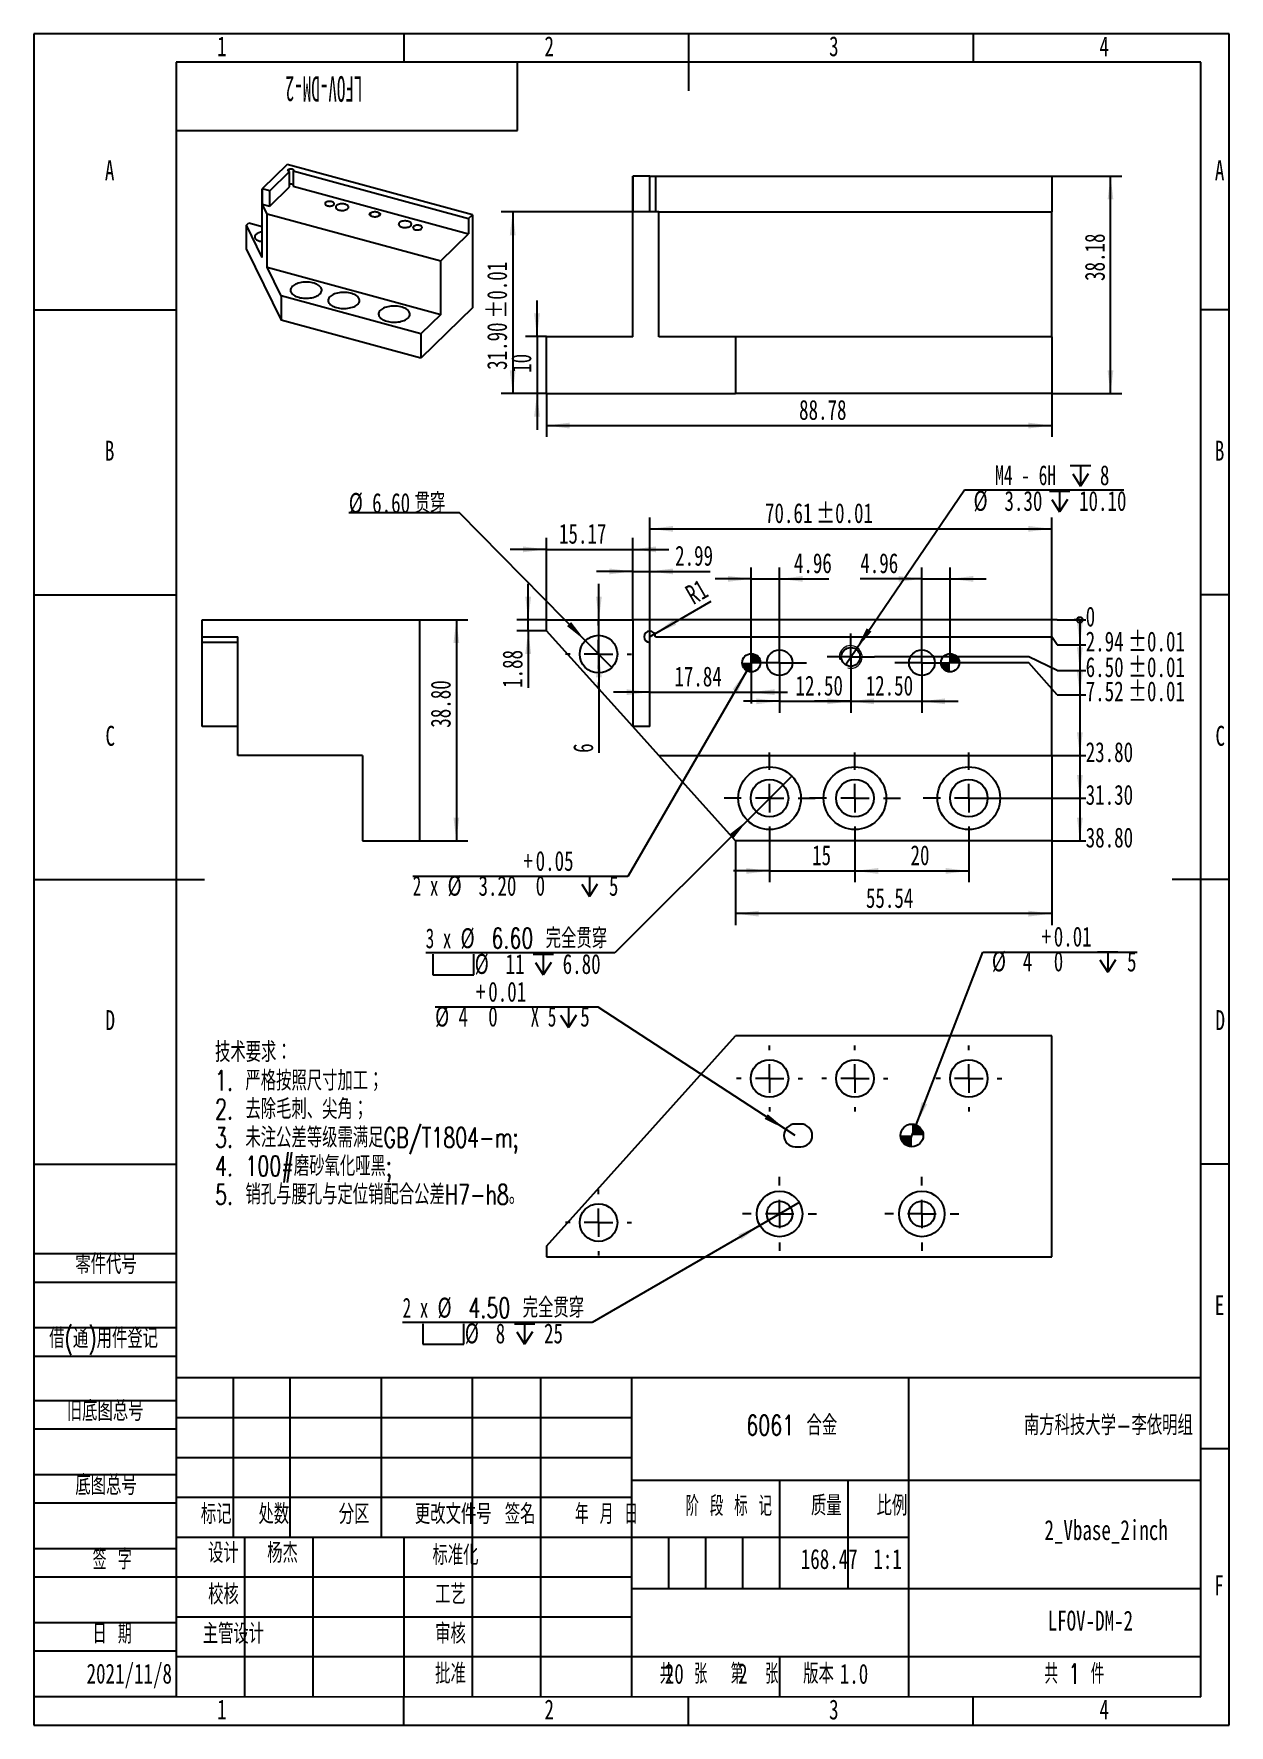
# Model space of a CAD drawing. Header units: millimetres. Extents: x 0 to 210, y 0 to 297.
import ezdxf

# ---------------------------------------------------------------- set-up
doc = ezdxf.new("R2010")
doc.units = ezdxf.units.MM
doc.layers.add('图框', color=7, linetype='Continuous')
doc.layers.add('图纸格式', color=7, linetype='Continuous')
doc.layers.add('根据设置的颜色创建', color=7, linetype='Continuous', lineweight=25)
doc.styles.add('SLDTEXTSTYLE0', font='TXT', dxfattribs={"width": 0.7, "bigfont": 'bigfont'})
doc.styles.add('SLDTEXTSTYLE1', font='TXT', dxfattribs={"width": 0.62, "bigfont": 'bigfont'})
doc.styles.add('SLDTEXTSTYLE2', font='TXT', dxfattribs={"width": 0.614286, "bigfont": 'bigfont'})
doc.styles.add('SLDTEXTSTYLE3', font='TXT', dxfattribs={"width": 0.6, "bigfont": 'bigfont'})
doc.styles.add('SLDTEXTSTYLE4', font='TXT', dxfattribs={"width": 0.633333, "bigfont": 'bigfont'})
doc.styles.add('SLDTEXTSTYLE5', font='TXT', dxfattribs={"width": 0.7})
doc.styles.add('SLDTEXTSTYLE6', font='TXT', dxfattribs={"width": 0.49})
doc.styles.add('SLDTEXTSTYLE7', font='TXT', dxfattribs={"width": 0.633333})
doc.styles.add('SLDTEXTSTYLE8', font='TXT', dxfattribs={"width": 0.642857})
doc.dimstyles.new('SLDDIMSTYLE0', dxfattribs={"dimtxt": 3.5, "dimasz": 0.338667, "dimexe": 0, "dimexo": 0.0625, "dimgap": 0.875, "dimtad": 0, "dimtih": 1, "dimtoh": 1, "dimdec": 0, "dimrnd": 1e-09, "dimdsep": 46, "dimtxsty": 'SLDTEXTSTYLE5', "dimblk1": 'ORIGIN', "dimblk2": 'ORIGIN', "dimsah": 1, "dimcen": 0.09, "dimadec": 0, "dimazin": 2, "dimtfac": 1, "dimtdec": 0, "dimtofl": 0, "dimtmove": 0, "dimatfit": 3, "dimldrblk": 'ORIGIN', "dimfxl": 0, "dimfrac": 2, "dimtolj": 1, "dimtzin": 12, "dimarcsym": 0})
doc.dimstyles.new('SLDDIMSTYLE1', dxfattribs={"dimtxt": 3.5, "dimasz": 4.08, "dimexe": 0, "dimexo": 0.0625, "dimgap": 0.875, "dimtad": 0, "dimtih": 1, "dimtoh": 1, "dimrnd": 1e-09, "dimzin": 12, "dimdsep": 46, "dimtxsty": 'SLDTEXTSTYLE5', "dimsah": 1, "dimcen": 0.09, "dimadec": 0, "dimazin": 3, "dimtol": 1, "dimtp": 0.01, "dimtm": 0.01, "dimtfac": 1, "dimtofl": 0, "dimtmove": 0, "dimatfit": 3, "dimfxl": 0, "dimfrac": 2, "dimtolj": 1, "dimarcsym": 0})
doc.dimstyles.new('SLDDIMSTYLE10', dxfattribs={"dimtxt": 3.5, "dimasz": 4.08, "dimexe": 0, "dimexo": 0.0625, "dimgap": 0.875, "dimtad": 0, "dimtih": 1, "dimtoh": 1, "dimdec": 6, "dimrnd": 1e-09, "dimzin": 12, "dimdsep": 46, "dimtxsty": 'SLDTEXTSTYLE5', "dimblk1": 'NONE', "dimsah": 1, "dimcen": 0, "dimadec": 0, "dimazin": 3, "dimtfac": 1, "dimtmove": 0, "dimatfit": 3, "dimldrblk": 'NONE', "dimfxl": 0, "dimfrac": 2, "dimtolj": 1, "dimtzin": 12, "dimarcsym": 0})
doc.dimstyles.new('SLDDIMSTYLE11', dxfattribs={"dimtxt": 3.5, "dimasz": 4.08, "dimexe": 0, "dimexo": 0.0625, "dimgap": 0.875, "dimtad": 0, "dimtih": 1, "dimtoh": 1, "dimrnd": 1e-09, "dimzin": 4, "dimdsep": 46, "dimtxsty": 'SLDTEXTSTYLE5', "dimblk1": 'NONE', "dimsah": 1, "dimcen": 0, "dimadec": 0, "dimazin": 1, "dimtfac": 1, "dimtmove": 0, "dimatfit": 3, "dimldrblk": 'NONE', "dimfxl": 0, "dimfrac": 2, "dimtolj": 1, "dimtzin": 12, "dimarcsym": 0})
doc.dimstyles.new('SLDDIMSTYLE12', dxfattribs={"dimtxt": 3.5, "dimasz": 4.08, "dimexe": 0, "dimexo": 0.0625, "dimgap": 0.875, "dimtad": 0, "dimtih": 1, "dimtoh": 1, "dimrnd": 1e-09, "dimzin": 4, "dimdsep": 46, "dimtxsty": 'SLDTEXTSTYLE5', "dimblk1": 'NONE', "dimsah": 1, "dimcen": 0, "dimadec": 0, "dimazin": 1, "dimtfac": 1, "dimtmove": 0, "dimatfit": 3, "dimldrblk": 'NONE', "dimfxl": 0, "dimfrac": 2, "dimtolj": 1, "dimtzin": 12, "dimarcsym": 0})
doc.dimstyles.new('SLDDIMSTYLE13', dxfattribs={"dimtxt": 3.5, "dimasz": 4.08, "dimexe": 0, "dimexo": 0.0625, "dimgap": 0.875, "dimtad": 2, "dimrnd": 1e-09, "dimzin": 4, "dimdsep": 46, "dimtxsty": 'SLDTEXTSTYLE5', "dimsah": 1, "dimcen": 0.09, "dimadec": 0, "dimazin": 1, "dimtol": 1, "dimtp": 0.01, "dimtm": 0.01, "dimtfac": 1, "dimtofl": 0, "dimtmove": 0, "dimatfit": 3, "dimfxl": 0, "dimfrac": 2, "dimtolj": 1, "dimarcsym": 0})
doc.dimstyles.new('SLDDIMSTYLE14', dxfattribs={"dimtxt": 3.5, "dimasz": 4.08, "dimexe": 0, "dimexo": 0.0625, "dimgap": 0.875, "dimtad": 2, "dimrnd": 1e-09, "dimzin": 4, "dimdsep": 46, "dimtxsty": 'SLDTEXTSTYLE5', "dimsah": 1, "dimcen": 0.09, "dimadec": 0, "dimazin": 1, "dimtfac": 1, "dimtofl": 0, "dimtmove": 0, "dimatfit": 3, "dimfxl": 0, "dimfrac": 2, "dimtolj": 1, "dimtzin": 12, "dimarcsym": 0})
doc.dimstyles.new('SLDDIMSTYLE15', dxfattribs={"dimtxt": 3.5, "dimasz": 4.08, "dimexe": 0, "dimexo": 0.0625, "dimgap": 0.875, "dimtad": 0, "dimtih": 1, "dimtoh": 1, "dimdec": 6, "dimrnd": 1e-09, "dimzin": 12, "dimdsep": 46, "dimtxsty": 'SLDTEXTSTYLE5', "dimblk1": 'NONE', "dimsah": 1, "dimcen": 0, "dimadec": 0, "dimazin": 3, "dimtol": 1, "dimtp": 0.012, "dimtfac": 1, "dimtmove": 0, "dimatfit": 3, "dimldrblk": 'NONE', "dimfxl": 0, "dimfrac": 2, "dimtolj": 1, "dimtzin": 0, "dimarcsym": 0})
doc.dimstyles.new('SLDDIMSTYLE16', dxfattribs={"dimtxt": 3.5, "dimasz": 4.08, "dimexe": 0, "dimexo": 0.0625, "dimgap": 0.875, "dimtad": 0, "dimtih": 1, "dimtoh": 1, "dimdec": 6, "dimrnd": 1e-09, "dimzin": 12, "dimdsep": 46, "dimtxsty": 'SLDTEXTSTYLE5', "dimsah": 1, "dimcen": 0, "dimadec": 0, "dimazin": 3, "dimtol": 1, "dimtp": 0.012, "dimtfac": 1, "dimtofl": 0, "dimtmove": 0, "dimatfit": 3, "dimfxl": 0, "dimfrac": 2, "dimtolj": 1, "dimtzin": 0, "dimarcsym": 0})
doc.dimstyles.new('SLDDIMSTYLE2', dxfattribs={"dimtxt": 3.5, "dimasz": 4.08, "dimexe": 0, "dimexo": 0.0625, "dimgap": 0.875, "dimtad": 0, "dimtih": 1, "dimtoh": 1, "dimrnd": 1e-09, "dimzin": 4, "dimdsep": 46, "dimtxsty": 'SLDTEXTSTYLE5', "dimsah": 1, "dimcen": 0.09, "dimadec": 0, "dimazin": 1, "dimtol": 1, "dimtp": 0.01, "dimtm": 0.01, "dimtfac": 1, "dimtofl": 0, "dimtmove": 0, "dimatfit": 3, "dimfxl": 0, "dimfrac": 2, "dimtolj": 1, "dimarcsym": 0})
doc.dimstyles.new('SLDDIMSTYLE3', dxfattribs={"dimtxt": 3.5, "dimasz": 4.08, "dimexe": 0, "dimexo": 0.0625, "dimgap": 0.875, "dimtad": 0, "dimtih": 1, "dimtoh": 1, "dimrnd": 1e-09, "dimzin": 4, "dimdsep": 46, "dimtxsty": 'SLDTEXTSTYLE5', "dimsah": 1, "dimcen": 0.09, "dimadec": 0, "dimazin": 1, "dimtfac": 1, "dimtofl": 0, "dimtmove": 0, "dimatfit": 3, "dimfxl": 0, "dimfrac": 2, "dimtolj": 1, "dimtzin": 12, "dimarcsym": 0})
doc.dimstyles.new('SLDDIMSTYLE4', dxfattribs={"dimtxt": 3.5, "dimasz": 4.08, "dimexe": 0, "dimexo": 0.0625, "dimgap": 0.875, "dimtad": 2, "dimrnd": 1e-09, "dimzin": 12, "dimdsep": 46, "dimtxsty": 'SLDTEXTSTYLE5', "dimsah": 1, "dimcen": 0.09, "dimadec": 0, "dimazin": 3, "dimtfac": 1, "dimtmove": 0, "dimatfit": 0, "dimfxl": 0, "dimfrac": 2, "dimtolj": 1, "dimtzin": 12, "dimarcsym": 0})
doc.dimstyles.new('SLDDIMSTYLE5', dxfattribs={"dimtxt": 3.5, "dimasz": 4.08, "dimexe": 0, "dimexo": 0.0625, "dimgap": 0.875, "dimtad": 2, "dimrnd": 1e-09, "dimzin": 4, "dimdsep": 46, "dimtxsty": 'SLDTEXTSTYLE5', "dimsah": 1, "dimcen": 0.09, "dimadec": 0, "dimazin": 1, "dimtfac": 1, "dimtmove": 0, "dimatfit": 0, "dimfxl": 0, "dimfrac": 2, "dimtolj": 1, "dimtzin": 12, "dimarcsym": 0})
doc.dimstyles.new('SLDDIMSTYLE6', dxfattribs={"dimtxt": 3.5, "dimasz": 4.08, "dimexe": 0, "dimexo": 0.0625, "dimgap": 0.875, "dimtad": 2, "dimrnd": 1e-09, "dimzin": 12, "dimdsep": 46, "dimtxsty": 'SLDTEXTSTYLE5', "dimsah": 1, "dimcen": 0.09, "dimadec": 0, "dimazin": 3, "dimtfac": 1, "dimtofl": 0, "dimtmove": 0, "dimatfit": 3, "dimfxl": 0, "dimfrac": 2, "dimtolj": 1, "dimtzin": 12, "dimarcsym": 0})
doc.dimstyles.new('SLDDIMSTYLE7', dxfattribs={"dimtxt": 3.5, "dimasz": 4.08, "dimexe": 0, "dimexo": 0.0625, "dimgap": 0.875, "dimtad": 2, "dimrnd": 1e-09, "dimzin": 12, "dimdsep": 46, "dimtxsty": 'SLDTEXTSTYLE5', "dimsah": 1, "dimcen": 0, "dimadec": 0, "dimazin": 3, "dimtfac": 1, "dimtofl": 0, "dimtmove": 0, "dimatfit": 3, "dimfxl": 0, "dimfrac": 2, "dimtolj": 1, "dimtzin": 12, "dimarcsym": 0})
doc.dimstyles.new('SLDDIMSTYLE8', dxfattribs={"dimtxt": 3.5, "dimasz": 4.08, "dimexe": 0, "dimexo": 0.0625, "dimgap": 0.875, "dimtad": 2, "dimrnd": 1e-09, "dimzin": 12, "dimdsep": 46, "dimtxsty": 'SLDTEXTSTYLE5', "dimsah": 1, "dimcen": 0.09, "dimadec": 0, "dimazin": 3, "dimtol": 1, "dimtp": 0.01, "dimtm": 0.01, "dimtfac": 1, "dimtofl": 0, "dimtmove": 0, "dimatfit": 3, "dimfxl": 0, "dimfrac": 2, "dimtolj": 1, "dimarcsym": 0})
doc.dimstyles.new('SLDDIMSTYLE9', dxfattribs={"dimtxt": 3.5, "dimasz": 4.08, "dimexe": 0, "dimexo": 0.0625, "dimgap": 0.875, "dimtad": 0, "dimtih": 1, "dimtoh": 1, "dimrnd": 1e-09, "dimzin": 4, "dimdsep": 46, "dimtxsty": 'SLDTEXTSTYLE5', "dimblk1": 'NONE', "dimsah": 1, "dimcen": 0, "dimadec": 0, "dimazin": 1, "dimtol": 1, "dimtp": 0.05, "dimtfac": 1, "dimtmove": 0, "dimatfit": 3, "dimldrblk": 'NONE', "dimfxl": 0, "dimfrac": 2, "dimtolj": 1, "dimtzin": 0, "dimarcsym": 0})

msp = doc.modelspace()

# ---------------------------------------------------------------- texts
at = {"color": 7, "linetype": 'Continuous', "lineweight": 0, "char_height": 3.5, "attachment_point": 2, "style": 'SLDTEXTSTYLE5'}
for s, insert in [('1', (33.0444444, 296.5679808)), ('2', (90.5444444, 296.5679808)), ('3', (140.5444444, 296.5679808)), ('4', (188.0444444, 296.5679808))]:
    msp.add_mtext(s, dxfattribs=dict(at, insert=insert))
at = {"layer": '图框', "insert": (50.9924633, 285.064406), "char_height": 4.5, "attachment_point": 2, "rotation": 180, "style": 'SLDTEXTSTYLE6'}
msp.add_mtext('LFOV-DM-2', dxfattribs=at)
at = {"layer": '图框', "char_height": 3.5}
for s, insert, attachment_point, style in [('A', (13.3203125, 274.7909201), 2, 'SLDTEXTSTYLE5'), ('A', (208.3203125, 274.7909201), 2, 'SLDTEXTSTYLE5'), ('B', (13.3203125, 225.5409201), 2, 'SLDTEXTSTYLE5'), ('B', (208.3203125, 225.5409201), 2, 'SLDTEXTSTYLE5'), ('C', (13.4272569, 175.4760692), 2, 'SLDTEXTSTYLE5'), ('C', (208.4272569, 175.4760692), 2, 'SLDTEXTSTYLE5'), ('D', (13.4296875, 125.5409201), 2, 'SLDTEXTSTYLE5'), ('D', (208.4296875, 125.5409201), 2, 'SLDTEXTSTYLE5'), ('零件代号', (7.2921167, 82.703292), 1, 'SLDTEXTSTYLE0'), ('E', (208.3178819, 75.4760692), 2, 'SLDTEXTSTYLE5'), ('借(通)用件登记', (2.7046163, 69.6777326), 1, 'SLDTEXTSTYLE0'), ('旧底图总号', (5.7921164, 56.9053), 1, 'SLDTEXTSTYLE0'), ('6061 合金', (133.1513393, 54.3990529), 2, 'SLDTEXTSTYLE0'), ('南方科技大学-李依明组', (188.7790183, 54.3990529), 2, 'SLDTEXTSTYLE0'), ('底图总号', (7.2921167, 43.8852641), 1, 'SLDTEXTSTYLE0'), ('标记', (32.0401075, 38.7885598), 2, 'SLDTEXTSTYLE0'), ('处数', (42.160637, 38.7885598), 2, 'SLDTEXTSTYLE0'), ('分区', (56.2599008, 38.7885598), 2, 'SLDTEXTSTYLE0'), ('更改文件号', (73.6804743, 38.7885598), 2, 'SLDTEXTSTYLE0'), ('签名', (85.4411077, 38.7885598), 2, 'SLDTEXTSTYLE0'), ('年 月 日', (100.6172965, 38.7885598), 2, 'SLDTEXTSTYLE1'), ('阶 段 标 记', (122.0830501, 40.2162471), 2, 'SLDTEXTSTYLE2'), ('质量', (139.226661, 40.2861817), 2, 'SLDTEXTSTYLE0'), ('比例', (150.7591423, 40.2861817), 2, 'SLDTEXTSTYLE0'), ('2_Vbase_2inch', (188.3816224, 35.9934112), 2, 'SLDTEXTSTYLE5'), ('签 字', (13.7674931, 30.806994), 2, 'SLDTEXTSTYLE4'), ('设计', (33.310827, 31.9727612), 2, 'SLDTEXTSTYLE0'), ('杨杰', (43.691887, 31.9727615), 2, 'SLDTEXTSTYLE0'), ('标准化', (74.0740412, 31.5920386), 2, 'SLDTEXTSTYLE0'), ('168.47', (139.7373327, 30.9083536), 2, 'SLDTEXTSTYLE5'), ('1:1', (149.9862256, 30.9083536), 2, 'SLDTEXTSTYLE5'), ('校核', (33.310827, 24.7021677), 2, 'SLDTEXTSTYLE0'), ('工艺', (73.1966105, 24.7021677), 2, 'SLDTEXTSTYLE0'), ('F', (208.2243055, 26.2909201), 2, 'SLDTEXTSTYLE5'), ('日 期', (13.7674931, 17.7869982), 2, 'SLDTEXTSTYLE4'), ('主管设计', (35.0608271, 17.7879105), 2, 'SLDTEXTSTYLE0'), ('审核', (73.1966105, 17.7973832), 2, 'SLDTEXTSTYLE0'), ('LFOV-DM-2', (185.6120044, 20.0842047), 2, 'SLDTEXTSTYLE5'), ('2021/11/8', (16.7685052, 10.7783984), 2, 'SLDTEXTSTYLE5'), ('批准', (73.199041, 10.7783982), 2, 'SLDTEXTSTYLE0'), ('共  张', (114.1366995, 10.7483197), 2, 'SLDTEXTSTYLE3'), ('20', (110.8485013, 10.74832), 1, 'SLDTEXTSTYLE5'), ('第  张', (126.6114846, 10.7483197), 2, 'SLDTEXTSTYLE3'), ('2', (123.7235415, 10.74832), 1, 'SLDTEXTSTYLE5'), ('版本', (137.8522733, 10.7483197), 2, 'SLDTEXTSTYLE0'), ('1.0', (141.5890189, 10.74832), 1, 'SLDTEXTSTYLE5'), ('共 1 件', (177.5541663, 10.7483197), 1, 'SLDTEXTSTYLE1'), ('1', (33.0444444, 4.4760692), 2, 'SLDTEXTSTYLE5'), ('2', (90.5444444, 4.4760692), 2, 'SLDTEXTSTYLE5'), ('3', (140.5444444, 4.4760692), 2, 'SLDTEXTSTYLE5'), ('4', (188.0444444, 4.4760692), 2, 'SLDTEXTSTYLE5')]:
    msp.add_mtext(s, dxfattribs=dict(at, insert=insert, attachment_point=attachment_point, style=style))

# ---------------------------------------------------------------- blocks, each defined once
blk = doc.blocks.new('SW_NOTE_0')
at = {"layer": '图纸格式', "color": 0, "char_height": 3.5, "attachment_point": 1, "style": 'SLDTEXTSTYLE0'}
for s, insert in [('技术要求：', (0, 4.51)), ('1. 严格按照尺寸加工；', (0, -0.49)), ('2. 去除毛刺、尖角；', (0, -5.49)), ('3. 未注公差等级需满足GB/T1804-m;', (0, -10.49)), ('4. 100#磨砂氧化哑黑;', (0, -15.49)), ('5. 销孔与腰孔与定位销配合公差H7-h8。', (0, -20.49))]:
    blk.add_mtext(s, dxfattribs=dict(at, insert=insert))
blk = doc.blocks.new('_Origin')
at = {"color": 0, "linetype": 'ByBlock', "lineweight": -2}
blk.add_line((0, 0), (-1, 0), dxfattribs=at)
blk.add_circle((0, 0), 0.5, dxfattribs=at)
blk = doc.blocks.new('_D')
at = {"layer": '根据设置的颜色创建'}
for q in [(178.82, 194.07), (184.79, 194.07)]:
    blk.add_line((179.79, 194.07), q, dxfattribs=at)
at = {"layer": '根据设置的颜色创建', "xscale": 1.016, "yscale": 1.016}
blk.add_blockref('_Origin', (183.77, 194.07), dxfattribs=at)
at = {"layer": '根据设置的颜色创建', "insert": (184.79, 196.41), "char_height": 3.5, "attachment_point": 1, "style": 'SLDTEXTSTYLE5'}
blk.add_mtext('0', dxfattribs=at)
blk = doc.blocks.new('_D_1')
at = {"layer": '根据设置的颜色创建'}
for p, q in [((183.77, 194.07), (183.77, 189.69)), ((179.79, 189.69), (178.82, 191.12)), ((179.79, 189.69), (184.79, 189.69))]:
    blk.add_line(p, q, dxfattribs=at)
blk.add_solid([(183.77, 189.69), (184.28, 193.77), (183.26, 193.77)], dxfattribs=at)
at = {"layer": '根据设置的颜色创建', "char_height": 3.5, "attachment_point": 1, "style": 'SLDTEXTSTYLE5'}
for s, insert in [('2.94', (184.79, 192.04)), ('±0.01', (192.23, 192.04))]:
    blk.add_mtext(s, dxfattribs=dict(at, insert=insert))
blk = doc.blocks.new('_D_2')
at = {"layer": '根据设置的颜色创建'}
for p, q in [((174.79, 187.57), (147.66, 187.57)), ((179.79, 185.2), (174.79, 187.57)), ((183.77, 189.69), (183.77, 185.2)), ((179.79, 185.2), (184.79, 185.2))]:
    blk.add_line(p, q, dxfattribs=at)
blk.add_solid([(183.77, 185.2), (184.28, 189.28), (183.26, 189.28)], dxfattribs=at)
at = {"layer": '根据设置的颜色创建', "char_height": 3.5, "attachment_point": 1, "style": 'SLDTEXTSTYLE5'}
for s, insert in [('6.50', (184.79, 187.54)), ('±0.01', (192.23, 187.54))]:
    blk.add_mtext(s, dxfattribs=dict(at, insert=insert))
blk = doc.blocks.new('_D_3')
at = {"layer": '根据设置的颜色创建'}
for p, q in [((174.79, 186.55), (160.76, 186.55)), ((179.79, 180.94), (174.79, 186.55)), ((183.77, 185.2), (183.77, 180.94)), ((179.79, 180.94), (184.79, 180.94))]:
    blk.add_line(p, q, dxfattribs=at)
blk.add_solid([(183.77, 180.94), (184.28, 185.02), (183.26, 185.02)], dxfattribs=at)
at = {"layer": '根据设置的颜色创建', "char_height": 3.5, "attachment_point": 1, "style": 'SLDTEXTSTYLE5'}
for s, insert in [('7.52', (184.79, 183.29)), ('±0.01', (192.23, 183.29))]:
    blk.add_mtext(s, dxfattribs=dict(at, insert=insert))
blk = doc.blocks.new('_D_4')
at = {"layer": '根据设置的颜色创建'}
for p, q in [((183.77, 180.94), (183.77, 170.27)), ((178.82, 170.27), (184.79, 170.27))]:
    blk.add_line(p, q, dxfattribs=at)
blk.add_solid([(183.77, 170.27), (184.28, 174.35), (183.26, 174.35)], dxfattribs=at)
at = {"layer": '根据设置的颜色创建', "insert": (184.79, 172.61), "char_height": 3.5, "attachment_point": 1, "style": 'SLDTEXTSTYLE5'}
blk.add_mtext('23.80', dxfattribs=at)
blk = doc.blocks.new('_D_5')
at = {"layer": '根据设置的颜色创建'}
for p, q in [((183.77, 170.27), (183.77, 162.77)), ((164.26, 162.77), (184.79, 162.77))]:
    blk.add_line(p, q, dxfattribs=at)
blk.add_solid([(183.77, 162.77), (184.28, 166.85), (183.26, 166.85)], dxfattribs=at)
at = {"layer": '根据设置的颜色创建', "insert": (184.79, 165.11), "char_height": 3.5, "attachment_point": 1, "style": 'SLDTEXTSTYLE5'}
blk.add_mtext('31.30', dxfattribs=at)
blk = doc.blocks.new('_D_6')
at = {"layer": '根据设置的颜色创建'}
for p, q in [((183.77, 162.77), (183.77, 155.27)), ((178.82, 155.27), (184.79, 155.27))]:
    blk.add_line(p, q, dxfattribs=at)
blk.add_solid([(183.77, 155.27), (184.28, 159.35), (183.26, 159.35)], dxfattribs=at)
at = {"layer": '根据设置的颜色创建', "insert": (184.79, 157.61), "char_height": 3.5, "attachment_point": 1, "style": 'SLDTEXTSTYLE5'}
blk.add_mtext('38.80', dxfattribs=at)
blk = doc.blocks.new('_D_7')
at = {"layer": '根据设置的颜色创建'}
for p, q in [((126.05, 186.55), (126.05, 179.38)), ((108.21, 181.38), (101.86, 181.38)), ((108.21, 181.38), (126.05, 181.38)), ((126.05, 181.38), (132.4, 181.38))]:
    blk.add_line(p, q, dxfattribs=at)
for points in [[(108.21, 181.38), (104.13, 181.89), (104.13, 180.87)], [(126.05, 181.38), (130.13, 180.87), (130.13, 181.89)]]:
    blk.add_solid(points, dxfattribs=at)
at = {"layer": '根据设置的颜色创建', "insert": (112.53, 185.89), "char_height": 3.5, "attachment_point": 1, "style": 'SLDTEXTSTYLE5'}
blk.add_mtext('17.84', dxfattribs=at)
blk = doc.blocks.new('_D_8')
at = {"layer": '根据设置的颜色创建'}
for p, q in [((126.05, 186.55), (126.05, 203.28)), ((131.01, 191.3), (131.01, 203.28)), ((126.05, 201.28), (119.7, 201.28)), ((126.05, 201.28), (131.01, 201.28)), ((131.01, 201.28), (139.66, 201.28))]:
    blk.add_line(p, q, dxfattribs=at)
for points in [[(126.05, 201.28), (121.97, 201.79), (121.97, 200.77)], [(131.01, 201.28), (135.09, 200.77), (135.09, 201.79)]]:
    blk.add_solid(points, dxfattribs=at)
at = {"layer": '根据设置的颜色创建', "insert": (133.53, 205.79), "char_height": 3.5, "attachment_point": 1, "style": 'SLDTEXTSTYLE5'}
blk.add_mtext('4.96', dxfattribs=at)
blk = doc.blocks.new('_D_9')
at = {"layer": '根据设置的颜色创建'}
for p, q in [((131.01, 181.8), (131.01, 177.78)), ((143.51, 183.42), (143.51, 177.78)), ((131.01, 179.78), (124.66, 179.78)), ((131.01, 179.78), (143.51, 179.78)), ((143.51, 179.78), (149.86, 179.78))]:
    blk.add_line(p, q, dxfattribs=at)
for points in [[(131.01, 179.78), (126.93, 180.29), (126.93, 179.27)], [(143.51, 179.78), (147.59, 179.27), (147.59, 180.29)]]:
    blk.add_solid(points, dxfattribs=at)
at = {"layer": '根据设置的颜色创建', "insert": (133.81, 184.29), "char_height": 3.5, "attachment_point": 1, "style": 'SLDTEXTSTYLE5'}
blk.add_mtext('12.50', dxfattribs=at)
blk = doc.blocks.new('_D_10')
at = {"layer": '根据设置的颜色创建'}
for p, q in [((143.51, 187.57), (143.51, 177.78)), ((156.01, 181.8), (156.01, 177.78)), ((143.51, 179.78), (137.16, 179.78)), ((143.51, 179.78), (156.01, 179.78)), ((156.01, 179.78), (162.36, 179.78))]:
    blk.add_line(p, q, dxfattribs=at)
for points in [[(143.51, 179.78), (139.43, 180.29), (139.43, 179.27)], [(156.01, 179.78), (160.09, 179.27), (160.09, 180.29)]]:
    blk.add_solid(points, dxfattribs=at)
at = {"layer": '根据设置的颜色创建', "insert": (146.14, 184.29), "char_height": 3.5, "attachment_point": 1, "style": 'SLDTEXTSTYLE5'}
blk.add_mtext('12.50', dxfattribs=at)
blk = doc.blocks.new('_D_11')
at = {"layer": '根据设置的颜色创建'}
for p, q in [((156.01, 191.3), (156.01, 203.28)), ((160.97, 186.55), (160.97, 203.28)), ((156.01, 201.28), (145.19, 201.28)), ((156.01, 201.28), (160.97, 201.28)), ((160.97, 201.28), (167.32, 201.28))]:
    blk.add_line(p, q, dxfattribs=at)
for points in [[(156.01, 201.28), (151.93, 201.79), (151.93, 200.77)], [(160.97, 201.28), (165.05, 200.77), (165.05, 201.79)]]:
    blk.add_solid(points, dxfattribs=at)
at = {"layer": '根据设置的颜色创建', "insert": (145.19, 205.79), "char_height": 3.5, "attachment_point": 1, "style": 'SLDTEXTSTYLE5'}
blk.add_mtext('4.96', dxfattribs=at)
blk = doc.blocks.new('_D_12')
at = {"layer": '根据设置的颜色创建'}
for p, q in [((129.26, 154.77), (129.26, 147.99)), ((144.26, 154.77), (144.26, 147.99)), ((129.26, 149.99), (122.91, 149.99)), ((129.26, 149.99), (144.26, 149.99)), ((144.26, 149.99), (150.61, 149.99))]:
    blk.add_line(p, q, dxfattribs=at)
for points in [[(129.26, 149.99), (125.18, 150.5), (125.18, 149.48)], [(144.26, 149.99), (148.34, 149.48), (148.34, 150.5)]]:
    blk.add_solid(points, dxfattribs=at)
at = {"layer": '根据设置的颜色创建', "insert": (136.72, 154.5), "char_height": 3.5, "attachment_point": 1, "style": 'SLDTEXTSTYLE5'}
blk.add_mtext('15', dxfattribs=at)
blk = doc.blocks.new('_D_13')
at = {"layer": '根据设置的颜色创建'}
for p, q in [((144.26, 154.77), (144.26, 147.99)), ((164.26, 154.77), (164.26, 147.99)), ((144.26, 149.99), (164.26, 149.99))]:
    blk.add_line(p, q, dxfattribs=at)
for points in [[(144.26, 149.99), (148.34, 149.48), (148.34, 150.5)], [(164.26, 149.99), (160.18, 150.5), (160.18, 149.48)]]:
    blk.add_solid(points, dxfattribs=at)
at = {"layer": '根据设置的颜色创建', "insert": (154.02, 154.5), "char_height": 3.5, "attachment_point": 1, "style": 'SLDTEXTSTYLE5'}
blk.add_mtext('20', dxfattribs=at)
blk = doc.blocks.new('_D_14')
at = {"layer": '根据设置的颜色创建'}
for p, q in [((99.27, 194.07), (99.27, 200.42)), ((99.27, 188.07), (99.27, 194.07)), ((99.27, 188.07), (99.27, 170.73))]:
    blk.add_line(p, q, dxfattribs=at)
for points in [[(99.27, 194.07), (99.78, 198.15), (98.76, 198.15)], [(99.27, 188.07), (98.76, 183.99), (99.78, 183.99)]]:
    blk.add_solid(points, dxfattribs=at)
at = {"layer": '根据设置的颜色创建', "insert": (94.76, 170.73), "char_height": 3.5, "attachment_point": 1, "rotation": 90, "style": 'SLDTEXTSTYLE5'}
blk.add_mtext('6', dxfattribs=at)
blk = doc.blocks.new('_D_15')
at = {"layer": '根据设置的颜色创建'}
for q in [(119.02, 197.36), (108.21, 191.12)]:
    blk.add_line((109.07, 191.62), q, dxfattribs=at)
blk.add_solid([(109.07, 191.62), (112.86, 193.22), (112.35, 194.1)], dxfattribs=at)
at = {"layer": '根据设置的颜色创建', "insert": (114.12, 199.7), "char_height": 3.5, "attachment_point": 1, "rotation": 30, "style": 'SLDTEXTSTYLE5'}
blk.add_mtext('R1', dxfattribs=at)
blk = doc.blocks.new('_D_16')
at = {"layer": '根据设置的颜色创建'}
for p, q in [((123.28, 155.27), (123.28, 140.49)), ((178.82, 155.27), (178.82, 140.49)), ((178.82, 142.49), (123.28, 142.49))]:
    blk.add_line(p, q, dxfattribs=at)
for points in [[(123.28, 142.49), (127.36, 141.98), (127.36, 143)], [(178.82, 142.49), (174.74, 143), (174.74, 141.98)]]:
    blk.add_solid(points, dxfattribs=at)
at = {"layer": '根据设置的颜色创建', "insert": (146.18, 147), "char_height": 3.5, "attachment_point": 1, "style": 'SLDTEXTSTYLE5'}
blk.add_mtext('55.54', dxfattribs=at)
blk = doc.blocks.new('_D_17')
at = {"layer": '根据设置的颜色创建'}
for p, q in [((108.21, 190.12), (108.21, 212.07)), ((178.82, 194.07), (178.82, 212.07)), ((108.21, 210.07), (178.82, 210.07))]:
    blk.add_line(p, q, dxfattribs=at)
for points in [[(108.21, 210.07), (112.29, 209.56), (112.29, 210.57)], [(178.82, 210.07), (174.74, 210.57), (174.74, 209.56)]]:
    blk.add_solid(points, dxfattribs=at)
at = {"layer": '根据设置的颜色创建', "char_height": 3.5, "attachment_point": 1, "style": 'SLDTEXTSTYLE5'}
for s, insert in [('70.61', (128.45, 214.58)), ('±0.01', (137.43, 214.58))]:
    blk.add_mtext(s, dxfattribs=dict(at, insert=insert))
blk = doc.blocks.new('SW_SYMBOL_HOLE_DEPTH')
at = {"layer": '根据设置的颜色创建', "color": 0}
for p, q in [((0, 875), (800, 875)), ((400, 875), (400, 75)), ((100, 555), (400, 75)), ((700, 555), (400, 75))]:
    blk.add_line(p, q, dxfattribs=at)
blk = doc.blocks.new('_D_18')
at = {"layer": '根据设置的颜色创建'}
for p, q in [((126.85, 187.94), (125.25, 185.16)), ((125.25, 185.16), (104.38, 149.02)), ((104.38, 149.02), (66.56, 149.02))]:
    blk.add_line(p, q, dxfattribs=at)
blk.add_solid([(125.25, 185.16), (122.77, 181.88), (123.65, 181.38)], dxfattribs=at)
at = {"layer": '根据设置的颜色创建', "xscale": 0.004511737089201878, "yscale": 0.004511737089201878, "zscale": 0.004511737089201878}
blk.add_blockref('SW_SYMBOL_HOLE_DEPTH', (95.83, 145.14), dxfattribs=at)
at = {"layer": '根据设置的颜色创建', "char_height": 3.5, "attachment_point": 1}
for s, insert, style in [('+', (86, 153.5), 'SLDTEXTSTYLE5'), ('0.05', (88.16, 153.5), 'SLDTEXTSTYLE5'), ('2 x', (66.56, 149.13), 'SLDTEXTSTYLE7'), ('%%c', (72.69, 149.15), 'SLDTEXTSTYLE5'), ('3.20', (78.12, 149.13), 'SLDTEXTSTYLE5'), ('0', (88.16, 149.15), 'SLDTEXTSTYLE5'), ('5', (101.04, 149.13), 'SLDTEXTSTYLE5')]:
    blk.add_mtext(s, dxfattribs=dict(at, insert=insert, style=style))
blk = doc.blocks.new('_None')
blk = doc.blocks.new('_D_19')
at = {"layer": '根据设置的颜色创建'}
for p, q in [((144.44, 188.93), (163.5, 216.91)), ((163.5, 216.91), (191.51, 216.91)), ((142.58, 186.2), (144.44, 188.93))]:
    blk.add_line(p, q, dxfattribs=at)
blk.add_solid([(144.44, 188.93), (147.16, 192.02), (146.32, 192.59)], dxfattribs=at)
at = {"layer": '根据设置的颜色创建', "xscale": 0.004511737089201878, "yscale": 0.004511737089201878, "zscale": 0.004511737089201878}
for p in [(182.08, 217.25), (178.41, 212.73)]:
    blk.add_blockref('SW_SYMBOL_HOLE_DEPTH', p, dxfattribs=at)
at = {"layer": '根据设置的颜色创建', "char_height": 3.5, "attachment_point": 1}
for s, insert, style in [('M4 - 6H', (168.88, 221.24), 'SLDTEXTSTYLE8'), ('8', (187.29, 221.24), 'SLDTEXTSTYLE5'), ('%%c', (165.09, 216.74), 'SLDTEXTSTYLE5'), ('3.30', (170.52, 216.72), 'SLDTEXTSTYLE5'), ('10.10', (183.62, 216.72), 'SLDTEXTSTYLE5')]:
    blk.add_mtext(s, dxfattribs=dict(at, insert=insert, style=style))
blk = doc.blocks.new('SW_SYMBOL_HOLE_SPOT')
at = {"layer": '根据设置的颜色创建', "color": 0}
for p, q in [((0, 875), (0, 75)), ((1600, 75), (1600, 875)), ((0, 75), (1600, 75))]:
    blk.add_line(p, q, dxfattribs=at)
blk = doc.blocks.new('_D_20')
at = {"layer": '根据设置的颜色创建'}
for p, q in [((133.14, 166.66), (125.37, 158.87)), ((125.37, 158.87), (102.1, 135.59)), ((102.1, 135.59), (68.84, 135.59))]:
    blk.add_line(p, q, dxfattribs=at)
blk.add_solid([(125.37, 158.87), (122.13, 156.35), (122.84, 155.63)], dxfattribs=at)
at = {"layer": '根据设置的颜色创建', "xscale": 0.004511737089201878, "yscale": 0.004511737089201878, "zscale": 0.004511737089201878}
for name, p in [('SW_SYMBOL_HOLE_SPOT', (70.09, 131.41)), ('SW_SYMBOL_HOLE_DEPTH', (87.7, 131.41))]:
    blk.add_blockref(name, p, dxfattribs=at)
at = {"layer": '根据设置的颜色创建', "char_height": 3.5, "attachment_point": 1}
for s, insert, style in [('3 x', (68.84, 139.91), 'SLDTEXTSTYLE7'), ('%%c', (74.97, 139.93), 'SLDTEXTSTYLE5'), ('6.60 完全贯穿', (80.39, 139.91), 'SLDTEXTSTYLE0'), ('%%c', (77.45, 135.41), 'SLDTEXTSTYLE5'), ('11', (82.88, 135.4), 'SLDTEXTSTYLE5'), ('6.80', (92.91, 135.4), 'SLDTEXTSTYLE5')]:
    blk.add_mtext(s, dxfattribs=dict(at, insert=insert, style=style))
blk = doc.blocks.new('_D_21')
at = {"layer": '根据设置的颜色创建'}
for p, q in [((105.21, 202.59), (98.86, 202.59)), ((105.21, 194.07), (105.21, 204.59)), ((105.21, 202.59), (108.21, 202.59)), ((108.21, 190.12), (108.21, 204.59)), ((108.21, 202.59), (118.79, 202.59))]:
    blk.add_line(p, q, dxfattribs=at)
for points in [[(105.21, 202.59), (101.13, 203.1), (101.13, 202.08)], [(108.21, 202.59), (112.29, 202.08), (112.29, 203.1)]]:
    blk.add_solid(points, dxfattribs=at)
at = {"layer": '根据设置的颜色创建', "insert": (112.66, 207.1), "char_height": 3.5, "attachment_point": 1, "style": 'SLDTEXTSTYLE5'}
blk.add_mtext('2.99', dxfattribs=at)
blk = doc.blocks.new('_D_22')
at = {"layer": '根据设置的颜色创建'}
for p, q in [((90.04, 194.07), (90.04, 208.46)), ((105.21, 194.07), (105.21, 208.46)), ((90.04, 206.46), (83.69, 206.46)), ((90.04, 206.46), (105.21, 206.46)), ((105.21, 206.46), (111.56, 206.46))]:
    blk.add_line(p, q, dxfattribs=at)
for points in [[(90.04, 206.46), (85.96, 206.97), (85.96, 205.95)], [(105.21, 206.46), (109.29, 205.95), (109.29, 206.97)]]:
    blk.add_solid(points, dxfattribs=at)
at = {"layer": '根据设置的颜色创建', "insert": (92.26, 210.97), "char_height": 3.5, "attachment_point": 1, "style": 'SLDTEXTSTYLE5'}
blk.add_mtext('15.17', dxfattribs=at)
blk = doc.blocks.new('_D_23')
at = {"layer": '根据设置的颜色创建'}
for p, q in [((86.85, 194.07), (86.85, 200.42)), ((90.04, 194.07), (84.85, 194.07)), ((86.85, 192.18), (86.85, 194.07)), ((90.04, 192.18), (84.85, 192.18)), ((86.85, 192.18), (86.85, 182.13))]:
    blk.add_line(p, q, dxfattribs=at)
for points in [[(86.85, 194.07), (87.36, 198.15), (86.34, 198.15)], [(86.85, 192.18), (86.34, 188.1), (87.36, 188.1)]]:
    blk.add_solid(points, dxfattribs=at)
at = {"layer": '根据设置的颜色创建', "insert": (82.34, 182.13), "char_height": 3.5, "attachment_point": 1, "rotation": 90, "style": 'SLDTEXTSTYLE5'}
blk.add_mtext('1.88', dxfattribs=at)
blk = doc.blocks.new('_D_24')
at = {"layer": '根据设置的颜色创建'}
for p, q in [((74.81, 212.88), (55.33, 212.88)), ((96.9, 190.42), (74.81, 212.88)), ((101.52, 185.71), (96.9, 190.42))]:
    blk.add_line(p, q, dxfattribs=at)
blk.add_solid([(96.9, 190.42), (94.4, 193.68), (93.68, 192.97)], dxfattribs=at)
at = {"layer": '根据设置的颜色创建', "char_height": 3.5, "attachment_point": 1}
for s, insert, style in [('%%c', (55.33, 216.37), 'SLDTEXTSTYLE5'), ('6.60', (59.44, 216.36), 'SLDTEXTSTYLE5'), ('贯穿', (66.89, 216.36), 'SLDTEXTSTYLE0')]:
    blk.add_mtext(s, dxfattribs=dict(at, insert=insert, style=style))
blk = doc.blocks.new('SW_CENTERMARKSYMBOL_0')
at = {"layer": '根据设置的颜色创建', "color": 0}
for p, q in [((0, 2.5), (0, 4.15)), ((-2.5, 0), (-4.15, 0)), ((0, 0), (-2.5, 0)), ((0, 0), (0, 2.5)), ((0, 0), (0, -2.5)), ((0, 0), (2.5, 0)), ((2.5, 0), (4.15, 0)), ((0, -2.5), (0, -4.15))]:
    blk.add_line(p, q, dxfattribs=at)
blk = doc.blocks.new('SW_CENTERMARKSYMBOL_1')
at = {"layer": '根据设置的颜色创建', "color": 0}
for p, q in [((0, 5), (0, 8)), ((-5, 0), (-8, 0)), ((0, 0), (-2.5, 0)), ((0, 0), (0, 2.5)), ((0, 0), (0, -2.5)), ((0, 0), (2.5, 0)), ((5, 0), (8, 0)), ((0, -5), (0, -8))]:
    blk.add_line(p, q, dxfattribs=at)
blk = doc.blocks.new('SW_CENTERMARKSYMBOL_2')
at = {"layer": '根据设置的颜色创建', "color": 0}
for p, q in [((0, 5), (0, 8)), ((-5, 0), (-8, 0)), ((0, 0), (-2.5, 0)), ((0, 0), (0, 2.5)), ((0, 0), (0, -2.5)), ((0, 0), (2.5, 0)), ((5, 0), (8, 0)), ((0, -5), (0, -8))]:
    blk.add_line(p, q, dxfattribs=at)
blk = doc.blocks.new('SW_CENTERMARKSYMBOL_3')
at = {"layer": '根据设置的颜色创建', "color": 0}
for p, q in [((0, 5), (0, 8)), ((-5, 0), (-8, 0)), ((0, 0), (-2.5, 0)), ((0, 0), (0, 2.5)), ((0, 0), (0, -2.5)), ((0, 0), (2.5, 0)), ((5, 0), (8, 0)), ((0, -5), (0, -8))]:
    blk.add_line(p, q, dxfattribs=at)
blk = doc.blocks.new('SW_CENTERMARKSYMBOL_4')
at = {"layer": '根据设置的颜色创建', "color": 0}
for p, q in [((0, 5), (0, 5.8)), ((-5, 0), (-5.8, 0)), ((0, 0), (-2.5, 0)), ((0, 0), (0, 2.5)), ((0, 0), (0, -2.5)), ((0, 0), (2.5, 0)), ((5, 0), (5.8, 0)), ((0, -5), (0, -5.8))]:
    blk.add_line(p, q, dxfattribs=at)
blk = doc.blocks.new('SW_CENTERMARKSYMBOL_5')
at = {"layer": '根据设置的颜色创建', "color": 0}
for p, q in [((0, 2.5), (0, 4.75)), ((-2.5, 0), (-4.75, 0)), ((0, 0), (-2.5, 0)), ((0, 0), (0, 2.5)), ((0, 0), (0, -2.5)), ((0, 0), (2.5, 0)), ((2.5, 0), (4.75, 0)), ((0, -2.5), (0, -4.75))]:
    blk.add_line(p, q, dxfattribs=at)
blk = doc.blocks.new('SW_CENTERMARKSYMBOL_6')
at = {"layer": '根据设置的颜色创建', "color": 0}
for p, q in [((0, 2.5), (0, 4.75)), ((-2.5, 0), (-4.75, 0)), ((0, 0), (-2.5, 0)), ((0, 0), (0, 2.5)), ((0, 0), (0, -2.5)), ((0, 0), (2.5, 0)), ((2.5, 0), (4.75, 0)), ((0, -2.5), (0, -4.75))]:
    blk.add_line(p, q, dxfattribs=at)
blk = doc.blocks.new('SW_DOWELSYMBOL_0')
at = {"linetype": 'Continuous', "lineweight": 25}
h = blk.add_hatch(color=0, dxfattribs=at)
edge = h.paths.add_edge_path(flags=0)
edge.add_arc((0, 0), 1.6, 180, 270)
edge.add_line((0, -1.6), (0, 0))
edge.add_line((0, 0), (-1.6, 0))
h = blk.add_hatch(color=0, dxfattribs=at)
edge = h.paths.add_edge_path(flags=0)
edge.add_arc((0, 0), 1.6, 0, 90)
edge.add_line((0, 1.6), (0, 0))
edge.add_line((0, 0), (1.6, 0))
at = {"layer": '根据设置的颜色创建', "color": 0}
blk.add_circle((0, 0), 1.6, dxfattribs=at)
blk = doc.blocks.new('SW_DOWELSYMBOL_1')
at = {"linetype": 'Continuous', "lineweight": 25}
h = blk.add_hatch(color=0, dxfattribs=at)
edge = h.paths.add_edge_path(flags=0)
edge.add_arc((0, 0), 1.6, 180, 270)
edge.add_line((0, -1.6), (0, 0))
edge.add_line((0, 0), (-1.6, 0))
h = blk.add_hatch(color=0, dxfattribs=at)
edge = h.paths.add_edge_path(flags=0)
edge.add_arc((0, 0), 1.6, 0, 90)
edge.add_line((0, 1.6), (0, 0))
edge.add_line((0, 0), (1.6, 0))
at = {"layer": '根据设置的颜色创建', "color": 0}
blk.add_circle((0, 0), 1.6, dxfattribs=at)
blk = doc.blocks.new('_D_25')
at = {"layer": '根据设置的颜色创建'}
for p, q in [((178.82, 272), (191.15, 272)), ((189.15, 233.82), (189.15, 272)), ((178.82, 233.82), (191.15, 233.82))]:
    blk.add_line(p, q, dxfattribs=at)
for points in [[(189.15, 272), (188.64, 267.92), (189.65, 267.92)], [(189.15, 233.82), (189.65, 237.9), (188.64, 237.9)]]:
    blk.add_solid(points, dxfattribs=at)
at = {"layer": '根据设置的颜色创建', "insert": (184.64, 253.6), "char_height": 3.5, "attachment_point": 1, "rotation": 90, "style": 'SLDTEXTSTYLE5'}
blk.add_mtext('38.18', dxfattribs=at)
blk = doc.blocks.new('_D_26')
at = {"layer": '根据设置的颜色创建'}
for p, q in [((88.4, 243.82), (88.4, 250.17)), ((90.04, 243.82), (86.4, 243.82)), ((88.4, 243.82), (88.4, 233.82)), ((90.04, 233.82), (86.4, 233.82)), ((88.4, 233.82), (88.4, 227.47))]:
    blk.add_line(p, q, dxfattribs=at)
for points in [[(88.4, 243.82), (88.91, 247.9), (87.89, 247.9)], [(88.4, 233.82), (87.89, 229.74), (88.91, 229.74)]]:
    blk.add_solid(points, dxfattribs=at)
at = {"layer": '根据设置的颜色创建', "insert": (83.89, 237.46), "char_height": 3.5, "attachment_point": 1, "rotation": 90, "style": 'SLDTEXTSTYLE5'}
blk.add_mtext('10', dxfattribs=at)
blk = doc.blocks.new('_D_27')
at = {"layer": '根据设置的颜色创建'}
for p, q in [((90.04, 233.82), (90.04, 226.2)), ((178.82, 233.82), (178.82, 226.2)), ((90.04, 228.2), (178.82, 228.2))]:
    blk.add_line(p, q, dxfattribs=at)
for points in [[(90.04, 228.2), (94.12, 227.69), (94.12, 228.71)], [(178.82, 228.2), (174.74, 228.71), (174.74, 227.69)]]:
    blk.add_solid(points, dxfattribs=at)
at = {"layer": '根据设置的颜色创建', "insert": (134.44, 232.71), "char_height": 3.5, "attachment_point": 1, "style": 'SLDTEXTSTYLE5'}
blk.add_mtext('88.78', dxfattribs=at)
blk = doc.blocks.new('_D_28')
at = {"layer": '根据设置的颜色创建'}
for p, q in [((105.21, 265.72), (82.13, 265.72)), ((84.13, 265.72), (84.13, 233.82)), ((90.04, 233.82), (82.13, 233.82))]:
    blk.add_line(p, q, dxfattribs=at)
for points in [[(84.13, 265.72), (83.62, 261.64), (84.64, 261.64)], [(84.13, 233.82), (84.64, 237.9), (83.62, 237.9)]]:
    blk.add_solid(points, dxfattribs=at)
at = {"layer": '根据设置的颜色创建', "char_height": 3.5, "attachment_point": 1, "rotation": 90, "style": 'SLDTEXTSTYLE5'}
for s, insert in [('±0.01', (79.62, 246.97)), ('31.90', (79.62, 237.98))]:
    blk.add_mtext(s, dxfattribs=dict(at, insert=insert))
blk = doc.blocks.new('_D_29')
at = {"layer": '根据设置的颜色创建'}
for p, q in [((67.73, 194.07), (76.23, 194.07)), ((74.23, 194.07), (74.23, 155.27)), ((67.73, 155.27), (76.23, 155.27))]:
    blk.add_line(p, q, dxfattribs=at)
for points in [[(74.23, 194.07), (73.72, 189.99), (74.74, 189.99)], [(74.23, 155.27), (74.74, 159.35), (73.72, 159.35)]]:
    blk.add_solid(points, dxfattribs=at)
at = {"layer": '根据设置的颜色创建', "insert": (69.72, 175.14), "char_height": 3.5, "attachment_point": 1, "rotation": 90, "style": 'SLDTEXTSTYLE5'}
blk.add_mtext('38.80', dxfattribs=at)
blk = doc.blocks.new('_D_30')
at = {"layer": '根据设置的颜色创建'}
for p, q in [((154.98, 105.4), (166.73, 135.72)), ((166.73, 135.72), (193.82, 135.72)), ((153.53, 101.67), (154.98, 105.4))]:
    blk.add_line(p, q, dxfattribs=at)
blk.add_solid([(154.98, 105.4), (156.93, 109.02), (155.98, 109.39)], dxfattribs=at)
at = {"layer": '根据设置的颜色创建', "xscale": 0.004511737089201878, "yscale": 0.004511737089201878, "zscale": 0.004511737089201878}
blk.add_blockref('SW_SYMBOL_HOLE_DEPTH', (186.85, 131.85), dxfattribs=at)
at = {"layer": '根据设置的颜色创建', "char_height": 3.5, "attachment_point": 1, "style": 'SLDTEXTSTYLE5'}
for s, insert in [('+', (177.03, 140.21)), ('0.01', (179.18, 140.21)), ('%%c', (168.31, 135.85)), ('4', (173.74, 135.84)), ('0', (179.18, 135.85)), ('5', (192.06, 135.84))]:
    blk.add_mtext(s, dxfattribs=dict(at, insert=insert))
blk = doc.blocks.new('_D_31')
at = {"layer": '根据设置的颜色创建'}
for p, q in [((134.47, 91.75), (127.55, 87.75)), ((127.55, 87.75), (98.07, 70.7)), ((98.07, 70.7), (64.79, 70.7))]:
    blk.add_line(p, q, dxfattribs=at)
blk.add_solid([(127.55, 87.75), (123.76, 86.14), (124.27, 85.26)], dxfattribs=at)
at = {"layer": '根据设置的颜色创建', "xscale": 0.004511737089201878, "yscale": 0.004511737089201878, "zscale": 0.004511737089201878}
for name, p in [('SW_SYMBOL_HOLE_SPOT', (68.35, 66.53)), ('SW_SYMBOL_HOLE_DEPTH', (84.42, 66.53))]:
    blk.add_blockref(name, p, dxfattribs=at)
at = {"layer": '根据设置的颜色创建', "char_height": 3.5, "attachment_point": 1}
for s, insert, style in [('2 x', (64.79, 75.03), 'SLDTEXTSTYLE7'), ('%%c', (70.92, 75.05), 'SLDTEXTSTYLE5'), ('4.50 完全贯穿', (76.35, 75.03), 'SLDTEXTSTYLE0'), ('%%c', (75.72, 70.53), 'SLDTEXTSTYLE5'), ('8', (81.14, 70.52), 'SLDTEXTSTYLE5'), ('25', (89.63, 70.52), 'SLDTEXTSTYLE5')]:
    blk.add_mtext(s, dxfattribs=dict(at, insert=insert, style=style))
blk = doc.blocks.new('_D_32')
at = {"layer": '根据设置的颜色创建'}
for p, q in [((99.12, 126.04), (70.5, 126.04)), ((132.08, 104.62), (99.12, 126.04)), ((133.76, 103.53), (132.08, 104.62))]:
    blk.add_line(p, q, dxfattribs=at)
blk.add_solid([(132.08, 104.62), (128.93, 107.27), (128.38, 106.42)], dxfattribs=at)
at = {"layer": '根据设置的颜色创建', "xscale": 0.004511737089201878, "yscale": 0.004511737089201878, "zscale": 0.004511737089201878}
blk.add_blockref('SW_SYMBOL_HOLE_DEPTH', (92.1, 122.16), dxfattribs=at)
at = {"layer": '根据设置的颜色创建', "char_height": 3.5, "attachment_point": 1}
for s, insert, style in [('+', (77.68, 130.53), 'SLDTEXTSTYLE5'), ('0.01', (79.83, 130.53), 'SLDTEXTSTYLE5'), ('%%c', (70.5, 126.17), 'SLDTEXTSTYLE5'), ('4', (74.61, 126.16), 'SLDTEXTSTYLE5'), ('0', (79.83, 126.17), 'SLDTEXTSTYLE5'), ('X 5', (87.28, 126.16), 'SLDTEXTSTYLE7'), ('5', (96, 126.16), 'SLDTEXTSTYLE5')]:
    blk.add_mtext(s, dxfattribs=dict(at, insert=insert, style=style))
blk = doc.blocks.new('SW_CENTERMARKSYMBOL_7')
at = {"layer": '根据设置的颜色创建', "color": 0}
for p, q in [((0, 5), (0, 5.8)), ((-5, 0), (-5.8, 0)), ((0, 0), (-2.5, 0)), ((0, 0), (0, 2.5)), ((0, 0), (0, -2.5)), ((0, 0), (2.5, 0)), ((5, 0), (5.8, 0)), ((0, -5), (0, -5.8))]:
    blk.add_line(p, q, dxfattribs=at)
blk = doc.blocks.new('SW_CENTERMARKSYMBOL_8')
at = {"layer": '根据设置的颜色创建', "color": 0}
for p, q in [((0, 5), (0, 5.8)), ((-5, 0), (-5.8, 0)), ((0, 0), (-2.5, 0)), ((0, 0), (0, 2.5)), ((0, 0), (0, -2.5)), ((0, 0), (2.5, 0)), ((5, 0), (5.8, 0)), ((0, -5), (0, -5.8))]:
    blk.add_line(p, q, dxfattribs=at)
blk = doc.blocks.new('SW_CENTERMARKSYMBOL_9')
at = {"layer": '根据设置的颜色创建', "color": 0}
for p, q in [((0, 5), (0, 5.8)), ((-5, 0), (-5.8, 0)), ((0, 0), (-2.5, 0)), ((0, 0), (0, 2.5)), ((0, 0), (0, -2.5)), ((0, 0), (2.5, 0)), ((5, 0), (5.8, 0)), ((0, -5), (0, -5.8))]:
    blk.add_line(p, q, dxfattribs=at)
blk = doc.blocks.new('SW_CENTERMARKSYMBOL_10')
at = {"layer": '根据设置的颜色创建', "color": 0}
for p, q in [((0, 5), (0, 5.8)), ((-5, 0), (-5.8, 0)), ((0, 0), (-2.5, 0)), ((0, 0), (0, 2.5)), ((0, 0), (0, -2.5)), ((0, 0), (2.5, 0)), ((5, 0), (5.8, 0)), ((0, -5), (0, -5.8))]:
    blk.add_line(p, q, dxfattribs=at)
blk = doc.blocks.new('SW_CENTERMARKSYMBOL_11')
at = {"layer": '根据设置的颜色创建', "color": 0}
for p, q in [((0, 5), (0, 6.5)), ((-5, 0), (-6.5, 0)), ((0, 0), (-2.5, 0)), ((0, 0), (0, 2.5)), ((0, 0), (0, -2.5)), ((0, 0), (2.5, 0)), ((5, 0), (6.5, 0)), ((0, -5), (0, -6.5))]:
    blk.add_line(p, q, dxfattribs=at)
blk = doc.blocks.new('SW_CENTERMARKSYMBOL_12')
at = {"layer": '根据设置的颜色创建', "color": 0}
for p, q in [((0, 5), (0, 6.5)), ((-5, 0), (-6.5, 0)), ((0, 0), (-2.5, 0)), ((0, 0), (0, 2.5)), ((0, 0), (0, -2.5)), ((0, 0), (2.5, 0)), ((5, 0), (6.5, 0)), ((0, -5), (0, -6.5))]:
    blk.add_line(p, q, dxfattribs=at)
blk = doc.blocks.new('SW_DOWELSYMBOL_2')
at = {"linetype": 'Continuous', "lineweight": 25}
h = blk.add_hatch(color=0, dxfattribs=at)
edge = h.paths.add_edge_path(flags=0)
edge.add_arc((0, 0), 2, 180, 270)
edge.add_line((0, -2), (0, 0))
edge.add_line((0, 0), (-2, 0))
h = blk.add_hatch(color=0, dxfattribs=at)
edge = h.paths.add_edge_path(flags=0)
edge.add_arc((0, 0), 2, 0, 90)
edge.add_line((0, 2), (0, 0))
edge.add_line((0, 0), (2, 0))
at = {"layer": '根据设置的颜色创建', "color": 0}
blk.add_circle((0, 0), 2, dxfattribs=at)

# ---------------------------------------------------------------- dimensions: what is measured, and where the dimension line sits
at = {"layer": '根据设置的颜色创建'}
for base, p1, p2, dimstyle, picture, middle in [((189.1467977, 271.9969699), (178.8170002, 233.8155999), (178.8170002, 271.9969699), 'SLDDIMSTYLE6', '_D_25', (189.1467977, 257.4374704)), ((84.1293011, 233.8155999), (105.214925, 265.7155999), (90.0406721, 233.8155999), 'SLDDIMSTYLE13', '_D_28', (84.1293011, 247.1844912)), ((88.4005863, 233.8155999), (90.0406721, 243.8155999), (90.0406721, 233.8155999), 'SLDDIMSTYLE4', '_D_26', (88.4005863, 238.9998431)), ((86.8503885, 194.0656266), (90.0406721, 192.1808274), (90.0406721, 194.0656266), 'SLDDIMSTYLE4', '_D_23', (86.8503885, 185.1956242)), ((99.2694126, 194.0656266), (105.0110002, 188.0656266), (90.0406721, 194.0656266), 'SLDDIMSTYLE4', '_D_14', (99.2694126, 171.4962851)), ((74.2281384, 155.2656266), (67.7298773, 194.0656266), (67.7298773, 155.2656266), 'SLDDIMSTYLE14', '_D_29', (74.2281384, 178.9706828))]:
    dim = msp.add_linear_dim(base=base, p1=p1, p2=p2, angle=90, dimstyle=dimstyle, dxfattribs=at)
    dim.commit()
    dim.dimension.update_dxf_attribs({"geometry": picture, "text_midpoint": middle, "dimtype": 160})
for base, p1, p2, dimstyle, picture, middle in [((178.8170002, 228.1986664), (90.0406721, 233.8155999), (178.8170002, 233.8155999), 'SLDDIMSTYLE6', '_D_27', (138.2686299, 228.1986664)), ((178.8170002, 210.0656266), (108.2050002, 190.1216266), (178.8170002, 194.0656266), 'SLDDIMSTYLE8', '_D_17', (137.6496064, 210.0656266)), ((105.2110002, 206.4621435), (90.0406721, 194.0656266), (105.2110002, 194.0656266), 'SLDDIMSTYLE4', '_D_22', (96.0978725, 206.4621435)), ((108.2050002, 202.592175), (105.2110002, 194.0656266), (108.2050002, 190.1216266), 'SLDDIMSTYLE4', '_D_21', (115.7220951, 202.592175)), ((131.0110002, 201.2807026), (126.0485002, 186.5496266), (131.0110002, 191.2996266), 'SLDDIMSTYLE4', '_D_8', (136.5988562, 201.2807026)), ((160.9735002, 201.2807026), (156.0110002, 191.2996266), (160.9735002, 186.5496266), 'SLDDIMSTYLE4', '_D_11', (148.2501758, 201.2807026)), ((156.0110002, 179.7781983), (143.5110002, 187.5656266), (156.0110002, 181.7996266), 'SLDDIMSTYLE5', '_D_10', (149.9744775, 179.7781983)), ((126.0485002, 181.3783769), (108.2050002, 175.3281123), (126.0485002, 186.5496266), 'SLDDIMSTYLE4', '_D_7', (116.3604024, 181.3783769)), ((143.5110002, 179.7781983), (131.0110002, 181.7996266), (143.5110002, 183.4156266), 'SLDDIMSTYLE5', '_D_9', (137.6496064, 179.7781983)), ((144.2551592, 149.9921146), (129.2551592, 154.7656266), (144.2551592, 154.7656266), 'SLDDIMSTYLE4', '_D_12', (138.2538878, 149.9921146)), ((123.2792682, 142.4928194), (178.8170002, 155.2656266), (123.2792682, 155.2656266), 'SLDDIMSTYLE6', '_D_16', (150.0158987, 142.4928194)), ((164.2551592, 149.9921146), (144.2551592, 154.7656266), (164.2551592, 154.7656266), 'SLDDIMSTYLE6', '_D_13', (155.5512262, 149.9921146))]:
    dim = msp.add_linear_dim(base=base, p1=p1, p2=p2, dimstyle=dimstyle, dxfattribs=at)
    dim.commit()
    dim.dimension.update_dxf_attribs({"geometry": picture, "text_midpoint": middle, "dimtype": 160})
dim = msp.add_diameter_dim_2p(p1=(142.5819924, 186.2020121), p2=(144.440008, 188.9292411), text=' M4 - 6H {\\fGDT;x} 8\\P%%c 3.30 {\\fGDT;x} 10.10\\P', dimstyle='SLDDIMSTYLE10', override={"dimpost": '<>'}, dxfattribs=at)
dim.commit()
dim.dimension.update_dxf_attribs({"geometry": '_D_19', "text_midpoint": (178.3009559, 216.7249424), "dimtype": 163})
for p1, p2, text, dimstyle, picture, middle in [((101.5244113, 185.7123037), (96.8975891, 190.4189496), '<> 贯穿', 'SLDDIMSTYLE12', '_D_24', (64.2772536, 214.5297229)), ((126.8484188, 187.9353142), (125.2485815, 185.163939), '2 x <> {\\fGDT;x} 5\\P', 'SLDDIMSTYLE9', '_D_18', (84.6762706, 148.9841446)), ((133.1422686, 166.6566908), (125.3680498, 158.8745624), '3 x <> 完全贯穿\\P{\\fGDT;v}%%c 11 {\\fGDT;x} 6.80\\P', 'SLDDIMSTYLE11', '_D_20', (84.6762706, 135.4030152)), ((153.5325662, 101.6676993), (154.9777522, 105.3975032), '<> {\\fGDT;x} 5\\P', 'SLDDIMSTYLE15', '_D_30', (181.066024, 135.6875704)), ((134.4738436, 91.7507789), (127.5481567, 87.7464237), '2 x <> 完全贯穿\\P{\\fGDT;v}%%c 8 {\\fGDT;x} 25\\P', 'SLDDIMSTYLE11', '_D_31', (80.6388951, 70.5191757))]:
    dim = msp.add_diameter_dim_2p(p1=p1, p2=p2, text=text, dimstyle=dimstyle, dxfattribs=at)
    dim.commit()
    dim.dimension.update_dxf_attribs({"geometry": picture, "text_midpoint": middle, "dimtype": 163})
dim = msp.add_radius_dim(center=(108.2050002, 191.1216266), mpoint=(109.0710256, 191.6216266), dimstyle='SLDDIMSTYLE7', dxfattribs=at)
dim.commit()
dim.dimension.update_dxf_attribs({"geometry": '_D_15', "text_midpoint": (117.8650474, 196.6988617), "dimtype": 164})
for feature_location, offset, origin, dimstyle, picture, middle in [((178.8170001887, 194.0656266224), (5.968478611, 0), (178.8170001887, 194.0656266224), 'SLDDIMSTYLE0', '_D', (185.553534357, 194.0656266224)), ((147.6610002, 187.5656266), (37.1244786, -2.3700024), (178.8170002, 194.0656266), 'SLDDIMSTYLE2', '_D_2', (193.2195062, 185.1956242)), ((160.7610002, 186.5496266), (24.0244786, -5.6076881), (178.8170002, 194.0656266), 'SLDDIMSTYLE1', '_D_3', (193.2195062, 180.9419385)), ((164.2551592, 162.7656266), (20.5303196, 0), (178.8170002, 194.0656266), 'SLDDIMSTYLE3', '_D_5', (188.623326, 162.7656266)), ((178.8170002, 191.1216266), (5.9684786, -1.4305627), (178.8170002, 194.0656266), 'SLDDIMSTYLE1', '_D_1', (193.2195062, 189.6910639)), ((178.8170002, 170.2656266), (5.9684786, 0), (178.8170002, 194.0656266), 'SLDDIMSTYLE3', '_D_4', (188.6208952, 170.2656266)), ((178.8170002, 155.2656266), (5.9684786, 0), (178.8170002, 194.0656266), 'SLDDIMSTYLE3', '_D_6', (188.6184649, 155.2656266))]:
    dim = msp.add_ordinate_dim(feature_location=feature_location, offset=offset, dtype=0, origin=origin, dimstyle=dimstyle, dxfattribs=at)
    dim.commit()
    dim.dimension.update_dxf_attribs({"geometry": picture, "text_midpoint": middle})
dim = msp.add_radius_dim(center=(133.7551592, 103.5326013), mpoint=(132.0781781, 104.6224336), text='%%c<> X 5{\\fGDT;x}5\\P', dimstyle='SLDDIMSTYLE16', override={"dimpost": '<>'}, dxfattribs=at)
dim.commit()
dim.dimension.update_dxf_attribs({"geometry": '_D_32', "text_midpoint": (84.0159696, 126.0063293), "dimtype": 164})

# ---------------------------------------------------------------- linework, layer by layer
at = {"color": 7, "linetype": 'Continuous', "lineweight": 25}
for p, q in [((44.5041479, 274.0732607), (40.1328093, 269.8067002)), ((77.053388, 265.2270747), (44.5041479, 274.0732607)), ((41.4557661, 269.4458797), (44.9077985, 272.8151692)), ((44.9077985, 270.1230767), (44.9077985, 272.8151692)), ((45.5833553, 272.9227407), (76.3664124, 264.5565654)), ((45.5833553, 272.9227407), (45.5833553, 270.2306482)), ((105.2110002, 243.8155999), (105.2110002, 271.9969699)), ((105.214925, 271.9969699), (105.2110002, 271.9969699)), ((105.214925, 271.9969699), (105.214925, 265.7155999)), ((108.2050002, 271.9969699), (105.214925, 271.9969699)), ((108.2050002, 265.7155999), (108.2050002, 271.9969699)), ((108.2050002, 271.9969699), (109.2050002, 271.9969699)), ((109.2050002, 271.9969699), (109.2050002, 265.7155999)), ((109.2050002, 271.9969699), (178.8170002, 271.9969699)), ((178.8170002, 271.9969699), (178.8170002, 265.7155999)), ((40.1335277, 269.8052357), (40.1328093, 269.8067002)), ((40.1328093, 257.7286257), (40.1328093, 269.8067002)), ((41.4557661, 269.4458797), (40.1335277, 269.8052357)), ((40.1335277, 269.8052357), (40.1335277, 267.1131432)), ((41.4557661, 266.7537872), (44.9077985, 270.1230767)), ((41.4557661, 266.7537872), (41.4557661, 269.4458797)), ((45.5833553, 270.2306482), (76.3664124, 261.8644729)), ((40.9679222, 265.4123115), (40.1335277, 267.1131432)), ((40.1335277, 267.1131432), (41.4557661, 266.7537872)), ((40.9679222, 256.0263295), (40.9679222, 265.4123115)), ((40.9679222, 265.4123115), (71.4997129, 257.114425)), ((76.3664124, 264.5565654), (77.053388, 265.2270747)), ((76.3664124, 264.5565654), (76.3664124, 261.8644729)), ((77.053388, 265.2270747), (77.053388, 248.8631637)), ((109.7732075, 265.7155999), (105.214925, 265.7155999)), ((109.7732075, 243.8155999), (109.7732075, 265.7155999)), ((109.7732075, 265.7155999), (178.8170002, 265.7155999)), ((178.8170002, 243.8155999), (178.8170002, 265.7155999)), ((37.3558778, 263.3891295), (37.7956914, 263.818401)), ((37.3558778, 259.103293), (37.3558778, 263.3891295)), ((40.1328093, 257.7286257), (37.3558778, 263.3891295)), ((37.7956914, 263.818401), (40.1328093, 263.1832224)), ((71.4997129, 257.114425), (76.3664124, 261.8644729)), ((37.3558778, 259.103293), (43.4402092, 246.7009773)), ((40.9679222, 256.0263295), (71.4997129, 247.728443)), ((43.4402092, 250.9868138), (40.9679222, 256.0263295)), ((71.4997129, 247.728443), (71.4997129, 257.114425)), ((43.4402092, 250.9868138), (43.4402092, 246.7009773)), ((67.9994975, 244.3121255), (43.4402092, 250.9868138)), ((67.9994975, 240.026289), (43.4402092, 246.7009773)), ((77.053388, 248.8631637), (67.9994975, 240.026289)), ((71.4997129, 247.728443), (67.9994975, 244.3121255)), ((67.9994975, 244.3121255), (67.9994975, 240.026289)), ((90.0406721, 233.8155999), (90.0406721, 243.8155999)), ((105.2110002, 243.8155999), (90.0406721, 243.8155999)), ((123.2792682, 243.8155999), (109.7732075, 243.8155999)), ((123.2792682, 243.8155999), (123.2792682, 233.8155999)), ((178.8170002, 243.8155999), (123.2792682, 243.8155999)), ((178.8170002, 243.8155999), (178.8170002, 233.8155999)), ((90.0406721, 233.8155999), (123.2792682, 233.8155999)), ((178.8170002, 233.8155999), (123.2792682, 233.8155999)), ((29.5485073, 191.1216266), (29.5485073, 194.0656266)), ((29.5485073, 194.0656266), (67.7298773, 194.0656266)), ((67.7298773, 194.0656266), (67.7298773, 155.2656266)), ((90.0406721, 192.1808274), (90.0406721, 194.0656266)), ((90.0406721, 194.0656266), (105.2110002, 194.0656266)), ((178.8170002, 194.0656266), (105.2110002, 194.0656266)), ((105.2110002, 194.0656266), (105.2110002, 175.3324712)), ((178.8170002, 191.1216266), (178.8170002, 194.0656266)), ((29.5485073, 191.1216266), (35.8298773, 191.1216266)), ((29.5485073, 190.1216266), (29.5485073, 191.1216266)), ((35.8298773, 190.1216266), (29.5485073, 190.1216266)), ((29.5485073, 175.3281123), (29.5485073, 190.1216266)), ((35.8298773, 170.2656266), (35.8298773, 191.1216266)), ((105.2110002, 175.3324712), (90.0406721, 192.1808274)), ((108.2050002, 175.3281123), (108.2050002, 190.1216266)), ((109.2050002, 191.1216266), (178.8170002, 191.1216266)), ((178.8170002, 170.2656266), (178.8170002, 191.1216266)), ((35.8298773, 175.3281123), (29.5485073, 175.3281123)), ((105.214925, 175.3281123), (105.2110002, 175.3324712)), ((108.2050002, 175.3281123), (105.214925, 175.3281123)), ((109.7732075, 170.2656266), (105.214925, 175.3281123)), ((57.7298773, 170.2656266), (35.8298773, 170.2656266)), ((57.7298773, 170.2656266), (57.7298773, 155.2656266)), ((109.7732075, 170.2656266), (178.8170002, 170.2656266)), ((123.2792682, 155.2656266), (109.7732075, 170.2656266)), ((178.8170002, 170.2656266), (178.8170002, 155.2656266)), ((57.7298773, 155.2656266), (67.7298773, 155.2656266)), ((178.8170002, 155.2656266), (123.2792682, 155.2656266)), ((90.0406721, 84.1174005), (123.2792682, 121.0326013)), ((178.8170002, 121.0326013), (123.2792682, 121.0326013)), ((178.8170002, 82.2326013), (178.8170002, 121.0326013)), ((134.7551592, 105.5326013), (133.7551592, 105.5326013)), ((133.7551592, 101.5326013), (134.7551592, 101.5326013)), ((90.0406721, 84.1174005), (90.0406721, 82.2326013)), ((90.0406721, 82.2326013), (178.8170002, 82.2326013))]:
    msp.add_line(p, q, dxfattribs=at)
at = {"color": 7, "linetype": 'Continuous', "lineweight": 25, "flags": 128}
for points in [[(44.9077985, 272.8151692), (44.8012975, 272.8540354), (44.7179567, 272.905774), (44.6634555, 272.9668591), (44.6415081, 273.0331279), (44.6536102, 273.1000643), (44.6989372, 273.1631066), (44.7743999, 273.2179587), (44.8748558, 273.2608824), (44.9934589, 273.2889526), (45.1221267, 273.3002563), (45.2520907, 273.2940233), (45.3744939, 273.2706782), (45.4809949, 273.231812), (45.5643358, 273.1800734), (45.618837, 273.1189883), (45.6407843, 273.0527194), (45.6286822, 272.9857831), (45.5833553, 272.9227407)], [(51.5914816, 266.800646), (51.7415499, 266.7693972), (51.9007596, 266.7543466), (52.0625927, 266.7561103), (52.2204237, 266.7746163), (52.367791, 266.8091068), (52.4986613, 266.8581697), (52.6076769, 266.9197965), (52.6903745, 266.9914642), (52.7433686, 267.0702386), (52.7644896, 267.1528947), (52.7528727, 267.2360486), (52.7089936, 267.3162959), (52.6346486, 267.3903513), (52.5328816, 267.455183), (52.4078588, 267.5081368), (52.2646986, 267.5470446), (52.1092621, 267.5703137), (51.9479129, 267.5769914), (51.7872566, 267.5668043), (51.6338705, 267.5401694), (51.4940342, 267.4981772), (51.3734727, 267.4425469), (51.2771217, 267.375556), (51.208926, 267.299947), (51.1716773, 267.2188155), (51.1669008, 267.135483), (51.1947919, 267.053361), (51.2542088, 266.9758118), (51.3427189, 266.9060101), (51.4566986, 266.8468136), (51.5914816, 266.800646)], [(53.6342681, 266.0561977), (53.809971, 266.017869), (53.9957235, 265.9953851), (54.1861818, 265.9893929), (54.3758668, 266.0000647), (54.5593215, 266.0270936), (54.7312684, 266.0697019), (54.8867608, 266.1266639), (55.0213255, 266.1963409), (55.1310913, 266.2767284), (55.2129004, 266.3655139), (55.2643994, 266.460143), (55.2841067, 266.5578936), (55.2714554, 266.6559535), (55.2268094, 266.7515017), (55.1514531, 266.8417894), (55.0475543, 266.9242193), (54.9181022, 266.9964199), (54.7668207, 267.0563143), (54.5980619, 267.1021793), (54.4166808, 267.1326955), (54.2278953, 267.1469851), (54.0371364, 267.1446368), (53.849892, 267.1257183), (53.6715487, 267.0907738), (53.5072371, 267.0408087), (53.3616842, 266.9772602), (53.2390773, 266.9019567), (53.1429435, 266.8170644), (53.0760485, 266.7250255), (53.0403166, 266.6284879), (53.0367759, 266.5302286), (53.0655281, 266.4330746), (53.1257462, 266.3398207), (53.2156978, 266.2531497), (53.332795, 266.1755548), (53.4736694, 266.1092685), (53.6342681, 266.0561977)], [(59.5389712, 264.9219621), (59.688716, 264.8904961), (59.8475024, 264.8746809), (60.0092284, 264.8751243), (60.1676789, 264.8918093), (60.3167648, 264.9240946), (60.4507568, 264.9707395), (60.5645055, 265.0299515), (60.6536399, 265.0994552), (60.7147343, 265.1765794), (60.7454411, 265.2583605), (60.7445802, 265.3416555), (60.7121847, 265.4232636), (60.6494994, 265.5000485), (60.5589335, 265.5690594), (60.4439672, 265.6276444), (60.3090186, 265.6735519), (60.1592738, 265.7050179), (60.0004874, 265.7208331), (59.8387614, 265.7203897), (59.6803109, 265.7037048), (59.531225, 265.6714195), (59.3972331, 265.6247745), (59.2834843, 265.5655625), (59.19435, 265.4960589), (59.1332555, 265.4189346), (59.1025487, 265.3371536), (59.1034096, 265.2538585), (59.1358052, 265.1722505), (59.1984904, 265.0954656), (59.2890564, 265.0264546), (59.4040227, 264.9678697), (59.5389712, 264.9219621)], [(38.9915175, 261.7463606), (38.8985493, 261.6378998), (38.8357941, 261.5238306), (38.8044732, 261.4063733), (38.8051964, 261.287814), (38.8379495, 261.1704603), (38.9020951, 261.0565965), (38.9963846, 260.9484387), (39.1189828, 260.848092), (39.2675034, 260.7575098), (39.4390557, 260.6784549), (39.6303006, 260.6124662), (39.8375157, 260.5608279), (40.0566679, 260.5245453), (40.1328093, 260.5158759)], [(64.6894946, 263.051624), (64.8651975, 263.0132953), (65.05095, 262.9908114), (65.2414083, 262.9848192), (65.4310933, 262.995491), (65.6145481, 263.0225199), (65.7864949, 263.0651282), (65.9419873, 263.1220902), (66.076552, 263.1917672), (66.1863178, 263.2721547), (66.2681269, 263.3609402), (66.3196259, 263.4555693), (66.3393332, 263.5533199), (66.3266819, 263.6513798), (66.2820359, 263.746928), (66.2066796, 263.8372157), (66.1027809, 263.9196456), (65.9733287, 263.9918463), (65.8220472, 264.0517406), (65.6532884, 264.0976056), (65.4719073, 264.1281219), (65.2831218, 264.1424114), (65.0923629, 264.1400631), (64.9051185, 264.1211446), (64.7267752, 264.0862001), (64.5624636, 264.036235), (64.4169107, 263.9726865), (64.2943038, 263.897383), (64.19817, 263.8124907), (64.131275, 263.7204518), (64.0955431, 263.6239142), (64.0920024, 263.525655), (64.1207546, 263.4285009), (64.1809727, 263.335247), (64.2709243, 263.248576), (64.3880216, 263.1709812), (64.5288959, 263.1046948), (64.6894946, 263.051624)], [(67.0356331, 262.6032565), (67.1857013, 262.5720077), (67.3449111, 262.5569571), (67.5067441, 262.5587209), (67.6645751, 262.5772268), (67.8119424, 262.6117173), (67.9428128, 262.6607803), (68.0518283, 262.7224071), (68.134526, 262.7940747), (68.18752, 262.8728491), (68.208641, 262.9555053), (68.1970241, 263.0386591), (68.153145, 263.1189065), (68.0788001, 263.1929619), (67.977033, 263.2577936), (67.8520102, 263.3107473), (67.70885, 263.3496552), (67.5534136, 263.3729243), (67.3920643, 263.379602), (67.231408, 263.3694148), (67.0780219, 263.34278), (66.9381856, 263.3007878), (66.8176241, 263.2451575), (66.7212732, 263.1781666), (66.6530774, 263.1025576), (66.6158288, 263.0214261), (66.6110522, 262.9380935), (66.6389433, 262.8559716), (66.6983602, 262.7784223), (66.7868703, 262.7086206), (66.90085, 262.6494242), (67.0356331, 262.6032565)], [(46.5494977, 250.7241226), (46.8152902, 250.6609585), (47.0926127, 250.612703), (47.3783231, 250.579903), (47.6691841, 250.5629301), (47.9619002, 250.5619766), (48.2531548, 250.5770533), (48.5396478, 250.6079894), (48.8181333, 250.6544343), (49.0854557, 250.7158619), (49.3385864, 250.791576), (49.5746571, 250.8807189), (49.7909931, 250.9822806), (49.9851432, 251.0951102), (50.1549077, 251.2179294), (50.298363, 251.3493466), (50.4138838, 251.4878728), (50.5001611, 251.6319384), (50.5562174, 251.7799112), (50.5814175, 251.9301144), (50.5754759, 252.0808463), (50.53846, 252.230399), (50.4707891, 252.377078), (50.3732299, 252.5192214), (50.246888, 252.6552186), (50.0931947, 252.7835288), (49.9138914, 252.902698), (49.7110098, 253.0113762), (49.4868486, 253.1083319), (49.2439477, 253.1924666), (48.985059, 253.262827), (48.7131161, 253.3186158), (48.4312001, 253.3592011), (48.1425053, 253.3841228), (47.8503026, 253.3930988), (47.5579028, 253.3860272), (47.268619, 253.3629881), (46.9857288, 253.3242427), (46.7124375, 253.2702299), (46.4518416, 253.2015617), (46.2068938, 253.1190162), (45.9803694, 253.0235286), (45.774835, 252.9161808), (45.5926194, 252.7981892), (45.4357872, 252.6708905), (45.3061154, 252.5357273), (45.2050732, 252.3942308), (45.1338054, 252.2480044), (45.0931195, 252.0987048), (45.0834766, 251.9480237), (45.1049858, 251.7976683), (45.1574035, 251.6493422), (45.2401358, 251.5047261), (45.3522452, 251.3654584), (45.4924616, 251.2331171), (45.6591962, 251.1092018), (45.8505598, 250.9951163), (46.0643843, 250.8921535), (46.2982468, 250.8014798), (46.5494977, 250.7241226)], [(53.1826336, 248.9213784), (53.4484261, 248.8582143), (53.7257486, 248.8099588), (54.011459, 248.7771588), (54.30232, 248.7601859), (54.5950361, 248.7592324), (54.8862907, 248.7743091), (55.1727838, 248.8052452), (55.4512692, 248.8516901), (55.7185916, 248.9131176), (55.9717223, 248.9888318), (56.207793, 249.0779747), (56.424129, 249.1795364), (56.6182791, 249.292366), (56.7880436, 249.4151852), (56.9314989, 249.5466024), (57.0470197, 249.6851286), (57.133297, 249.8291942), (57.1893533, 249.9771669), (57.2145534, 250.1273702), (57.2086118, 250.2781021), (57.1715959, 250.4276548), (57.103925, 250.5743338), (57.0063658, 250.7164772), (56.8800239, 250.8524744), (56.7263306, 250.9807845), (56.5470273, 251.0999538), (56.3441458, 251.208632), (56.1199846, 251.3055877), (55.8770836, 251.3897224), (55.618195, 251.4600827), (55.346252, 251.5158716), (55.064336, 251.5564569), (54.7756412, 251.5813786), (54.4834385, 251.5903546), (54.1910387, 251.5832829), (53.9017549, 251.5602439), (53.6188647, 251.5214985), (53.3455734, 251.4674857), (53.0849775, 251.3988175), (52.8400297, 251.316272), (52.6135053, 251.2207844), (52.4079709, 251.1134366), (52.2257553, 250.995445), (52.0689231, 250.8681463), (51.9392513, 250.7329831), (51.8382091, 250.5914866), (51.7669413, 250.4452602), (51.7262554, 250.2959606), (51.7166125, 250.1452795), (51.7381217, 249.9949241), (51.7905394, 249.846598), (51.8732717, 249.7019818), (51.9853812, 249.5627142), (52.1255975, 249.4303729), (52.2923321, 249.3064576), (52.4836957, 249.1923721), (52.6975202, 249.0894093), (52.9313827, 248.9987356), (53.1826336, 248.9213784)], [(62.0268148, 246.5177195), (62.2926073, 246.4545553), (62.5699298, 246.4062999), (62.8556402, 246.3734999), (63.1465012, 246.356527), (63.4392173, 246.3555735), (63.7304719, 246.3706502), (64.016965, 246.4015862), (64.2954504, 246.4480312), (64.5627729, 246.5094587), (64.8159035, 246.5851729), (65.0519742, 246.6743158), (65.2683102, 246.7758774), (65.4624603, 246.888707), (65.6322248, 247.0115263), (65.7756802, 247.1429435), (65.8912009, 247.2814697), (65.9774782, 247.4255353), (66.0335345, 247.573508), (66.0587346, 247.7237112), (66.052793, 247.8744431), (66.0157771, 248.0239958), (65.9481062, 248.1706748), (65.8505471, 248.3128182), (65.7242051, 248.4488154), (65.5705118, 248.5771256), (65.3912086, 248.6962949), (65.188327, 248.804973), (64.9641658, 248.9019287), (64.7212648, 248.9860634), (64.4623762, 249.0564238), (64.1904333, 249.1122127), (63.9085173, 249.1527979), (63.6198224, 249.1777197), (63.3276197, 249.1866956), (63.0352199, 249.179624), (62.7459361, 249.156585), (62.4630459, 249.1178395), (62.1897546, 249.0638268), (61.9291587, 248.9951586), (61.6842109, 248.912613), (61.4576865, 248.8171254), (61.2521521, 248.7097777), (61.0699365, 248.591786), (60.9131043, 248.4644874), (60.7834325, 248.3293241), (60.6823903, 248.1878277), (60.6111225, 248.0416012), (60.5704366, 247.8923017), (60.5607937, 247.7416205), (60.5823029, 247.5912651), (60.6347207, 247.4429391), (60.7174529, 247.2983229), (60.8295624, 247.1590552), (60.9697787, 247.026714), (61.1365133, 246.9027986), (61.3278769, 246.7887132), (61.5417014, 246.6857503), (61.7755639, 246.5950766), (62.0268148, 246.5177195)]]:
    msp.add_lwpolyline(points, dxfattribs=at)
at = {"color": 7, "linetype": 'Continuous', "lineweight": 18, "flags": 128}
msp.add_lwpolyline([(59.4572995, 264.842248), (59.1543724, 264.9689056), (58.9686134, 265.1456279), (58.9283025, 265.3455104), (59.0395768, 265.5381229), (59.2854957, 265.6941419), (59.6286203, 265.7898149), (60.0167131, 265.8105765), (60.3906903, 265.753266), (60.6936174, 265.6266084), (60.8793764, 265.4498862), (60.9196873, 265.2500036), (60.808413, 265.0573911), (60.5624941, 264.9013721), (60.2193695, 264.8056992), (59.8312768, 264.7849375), (59.4572995, 264.842248)], dxfattribs=at)
at = {"color": 7, "linetype": 'Continuous', "lineweight": 25}
for centre, radius in [((99.2110002, 188.0656266), 3.3), ((126.0485002, 186.5496266), 1.6), ((131.0110002, 186.5496266), 2.25), ((143.5110002, 187.5656266), 1.65), ((156.0110002, 186.5496266), 2.25), ((160.9735002, 186.5496266), 1.6), ((129.2551592, 162.7656266), 5.5), ((144.2551592, 162.7656266), 5.5), ((164.2551592, 162.7656266), 5.5), ((129.2551592, 162.7656266), 3.3), ((144.2551592, 162.7656266), 3.3), ((164.2551592, 162.7656266), 3.3), ((129.2551592, 113.5326013), 3.3), ((144.2551592, 113.5326013), 3.3), ((164.2551592, 113.5326013), 3.3), ((154.2551592, 103.5326013), 2), ((131.0110002, 89.7486013), 4), ((156.0110002, 89.7486013), 4), ((99.2110002, 88.2326013), 3.3), ((131.0110002, 89.7486013), 2.25), ((156.0110002, 89.7486013), 2.25)]:
    msp.add_circle(centre, radius, dxfattribs=at)
for centre, radius, start, end in [((45.1445728, 269.8904872), 0.7276961, 52.916741635, 108.988308858), ((40.2166032, 260.2569142), 1.928545, 92.490246341, 129.437665489), ((108.2050002, 191.1216266), 1, 0, 270), ((133.7551592, 103.5326013), 2, 90, 270), ((134.7551592, 103.5326013), 2, 270, 90)]:
    msp.add_arc(centre, radius, start, end, dxfattribs=at)
at = {"color": 7, "linetype": 'Continuous', "lineweight": 18}
msp.add_arc((143.5110002, 187.5656266), 2, 255, 195, dxfattribs=at)
at = {"layer": '图框'}
for p, q in [((210, 297), (0, 297)), ((0, 297), (0, 0)), ((65, 297), (65, 292)), ((165, 297), (165, 292)), ((210, 0), (210, 297)), ((0, 248.5), (25, 248.5)), ((210, 248.5), (205, 248.5)), ((0, 198.5), (25, 198.5)), ((210, 198.5), (205, 198.5)), ((0, 98.5), (25, 98.5)), ((210, 98.5), (205, 98.5)), ((0, 82.7905937), (25, 82.7905937)), ((0, 77.7905937), (25, 77.7905937)), ((0, 69.7905937), (25, 69.7905937)), ((0, 64.7905937), (25, 64.7905937)), ((25.0132567, 61.0216466), (24.9981028, 5.0216486)), ((0, 57), (25, 57)), ((25, 54), (105, 54)), ((0, 52), (25, 52)), ((210, 48.5), (205, 48.5)), ((25, 47), (105, 47)), ((0, 44), (25, 44)), ((0, 39), (25, 39)), ((111.5, 33), (111.5, 24)), ((118, 33), (118, 24)), ((124.5, 33), (124.5, 24)), ((0, 31), (25, 31)), ((0, 26), (25, 26)), ((0, 18), (25, 18)), ((0, 13), (25, 13)), ((-0.0018962, 5.0284138), (24.9981028, 5.0216486)), ((64.9999923, -0.0284139), (64.9999923, 4.9715861)), ((153.6900128, 4.9971558), (153.6900128, 4.986824)), ((165, -0.0284139), (165, 4.9837635)), ((-0.0000077, -0.0284139), (209.9999923, -0.0284139))]:
    msp.add_line(p, q, dxfattribs=at)
at = {"layer": '图框', "lineweight": 25}
for p, q in [((115, 297), (115, 287)), ((205, 292), (25, 292)), ((25, 292), (25, 5)), ((85, 280), (85, 292)), ((205, 4.9729393), (205, 292)), ((25, 280), (85, 280)), ((0, 148.5), (30, 148.5)), ((210, 148.5), (200, 148.5)), ((25, 61), (205, 61)), ((35, 61), (35, 33)), ((45, 61), (45, 33)), ((61, 61), (61, 33)), ((77, 61), (77, 5)), ((89, 61), (89, 5)), ((105, 61), (105, 4.9999997)), ((153.6900128, 60.9868322), (153.6900128, 4.9971558)), ((105, 43), (205, 43)), ((131, 43), (131, 24)), ((143, 43), (143, 24)), ((25, 40), (105, 40)), ((25, 33), (105, 33)), ((37, 33), (37, 5)), ((49, 33), (49, 5)), ((64.9999923, 32.9715861), (64.9999923, 4.9715861)), ((105.013297, 32.9868281), (153.6900128, 32.9868281)), ((25, 26), (105, 26)), ((105, 24), (205, 24)), ((25, 19), (105, 19)), ((24.9999971, 12.0216484), (105, 12.0216484)), ((105, 12.0216484), (205, 12.0487089)), ((131, 12.0286841), (131, 4.992964)), ((24.9981028, 5.0216486), (205, 4.9729393)), ((114.9990514, -0.0284139), (114.9990514, 4.997294))]:
    msp.add_line(p, q, dxfattribs=at)

# ---------------------------------------------------------------- block references
at = {"layer": '图纸格式'}
msp.add_blockref('SW_NOTE_0', (31.8383835, 115.4143255), dxfattribs=at)
at = {"layer": '根据设置的颜色创建'}
for name, p in [('SW_CENTERMARKSYMBOL_4', (99.2110002, 188.0656266)), ('SW_CENTERMARKSYMBOL_6', (131.0110002, 186.5496266)), ('SW_CENTERMARKSYMBOL_0', (143.5110002, 187.5656266)), ('SW_CENTERMARKSYMBOL_5', (156.0110002, 186.5496266)), ('SW_DOWELSYMBOL_1', (126.0485002, 186.5496266)), ('SW_DOWELSYMBOL_0', (160.9735002, 186.5496266)), ('SW_CENTERMARKSYMBOL_3', (129.2551592, 162.7656266)), ('SW_CENTERMARKSYMBOL_2', (144.2551592, 162.7656266)), ('SW_CENTERMARKSYMBOL_1', (164.2551592, 162.7656266)), ('SW_CENTERMARKSYMBOL_9', (129.2551592, 113.5326013)), ('SW_CENTERMARKSYMBOL_8', (144.2551592, 113.5326013)), ('SW_CENTERMARKSYMBOL_7', (164.2551592, 113.5326013)), ('SW_DOWELSYMBOL_2', (154.2551592, 103.5326013)), ('SW_CENTERMARKSYMBOL_12', (131.0110002, 89.7486013)), ('SW_CENTERMARKSYMBOL_11', (156.0110002, 89.7486013)), ('SW_CENTERMARKSYMBOL_10', (99.2110002, 88.2326013))]:
    msp.add_blockref(name, p, dxfattribs=at)

msp.set_redraw_order([(e.dxf.handle, doc.entitydb.next_handle()) for e in msp.query("TEXT MTEXT ATTDEF DIMENSION ARC_DIMENSION")])  # texts and dimensions are drawn at this point

doc.saveas('drawing.dxf')
